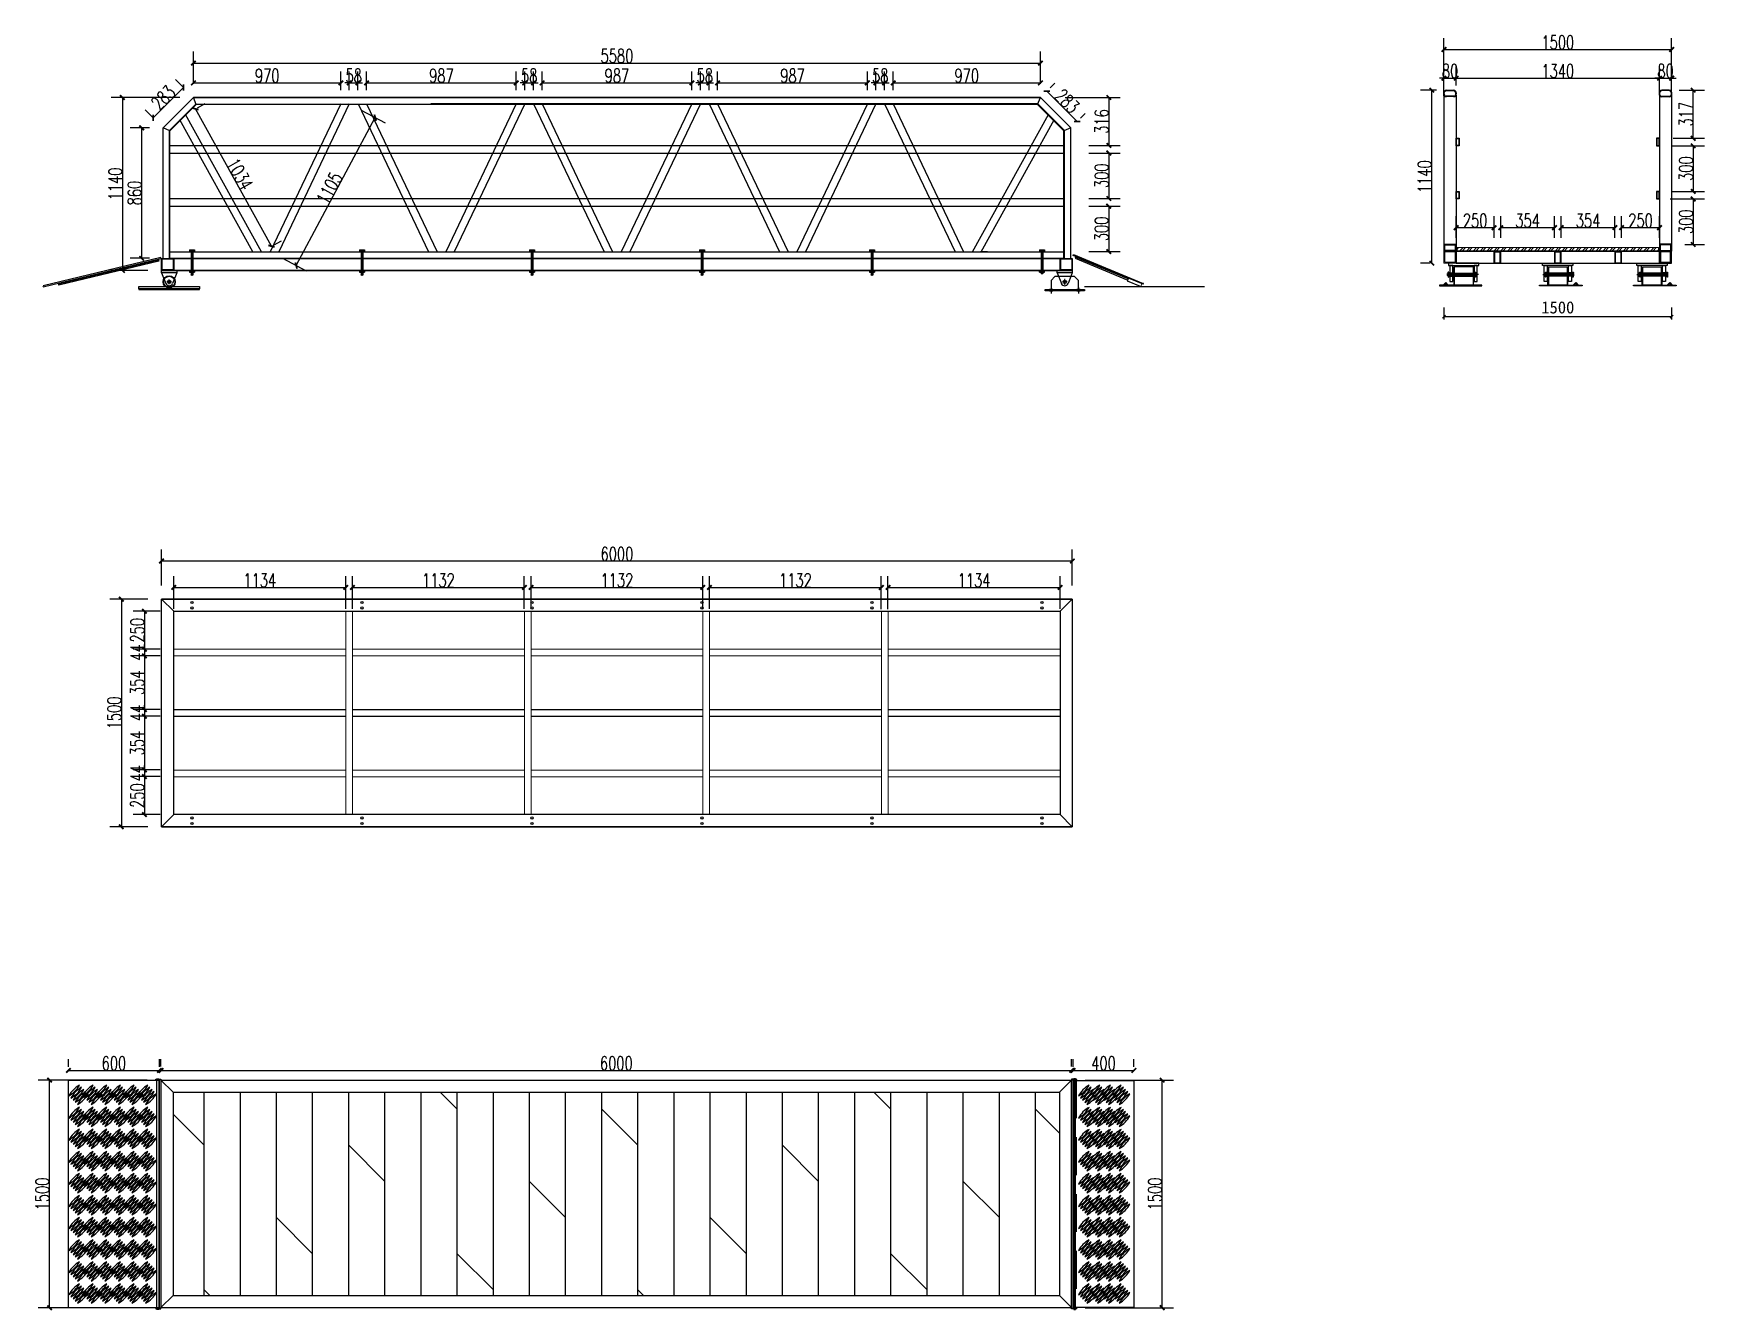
# Model space of a CAD drawing. Header units: millimetres. Extents: x -1612139 to -1305911, y 1295947 to 1536160.
# Drawn here: x -1576539 to -1565529, y 1295947 to 1304364 of the extents above; entities that cross this region are included whole.
import ezdxf

# ---------------------------------------------------------------- set-up
doc = ezdxf.new("R2010")
doc.units = ezdxf.units.MM
doc.header["$LTSCALE"] = 1000
for name, pattern in [('BLTA11-LD-L-4001_Plot Plan for Seawater Intake System_20140729$0$key plan$0${ Wide Dash }', [12, 4, -2, 4, -2]), ('CENTER2', [28.575, 19.05, -3.175, 3.175, -3.175]), ('DASHED2', [0.375, 0.25, -0.125])]:
    doc.linetypes.add(name, pattern=pattern)
doc.layers.get('0').update_dxf_attribs({"linetype": 'CONTINUOUS'})
doc.layers.get('DEFPOINTS').update_dxf_attribs({"linetype": 'CONTINUOUS'})
doc.layers.add('0 [HR] Dim', color=6, linetype='CONTINUOUS', lineweight=13)
doc.layers.add('W-STEEL_FRAME钢架', color=3, linetype='CONTINUOUS')
doc.layers.add('木地板', color=32, linetype='CONTINUOUS')
doc.styles.get("Standard").update_dxf_attribs({"font": 'simplex.shx', "width": 0.7, "bigfont": 'gbcbig.shx'})
doc.styles.add('宋体', font='')
doc.styles.get('宋体').set_extended_font_data('NSimSun')
doc.dimstyles.new('20', dxfattribs={"dimscale": 20, "dimtxt": 4, "dimasz": 1, "dimexe": 1, "dimexo": 3, "dimgap": 1, "dimtad": 1, "dimdec": 0, "dimzin": 0, "dimdsep": 46, "dimtxsty": '宋体', "dimblk": 'OBLIQUE', "dimcen": 0, "dimclrd": 256, "dimclre": 256, "dimclrt": 256, "dimadec": 0, "dimazin": 0, "dimtfac": 1, "dimtdec": 0, "dimtix": 1, "dimtmove": 2, "dimatfit": 3, "dimldrblk": 'OBLIQUE', "dimfxl": 3, "dimfxlon": 1, "dimtolj": 1, "dimtzin": 0, "dimarcsym": 0})
doc.dimstyles.new('W__30', dxfattribs={"dimtxt": 90, "dimasz": 30, "dimexe": 75, "dimexo": 90, "dimgap": 2, "dimtad": 1, "dimdec": 0, "dimzin": 0, "dimdsep": 46, "dimtxsty": 'Standard', "dimblk": 'ARCHTICK', "dimcen": 0.09, "dimclrd": 1, "dimclre": 1, "dimclrt": 2, "dimadec": 0, "dimazin": 0, "dimtfac": 1, "dimtdec": 0, "dimtix": 1, "dimtmove": 2, "dimatfit": 3, "dimldrblk": 'ARCHTICK', "dimfxl": 1, "dimtolj": 1, "dimtzin": 0, "dimarcsym": 0})

msp = doc.modelspace()

# ---------------------------------------------------------------- blocks, each defined once
blk = doc.blocks.new('_ARCHTICK')
at = {"color": 0, "linetype": 'ByBlock', "const_width": 0.4}
blk.add_lwpolyline([(-0.5, -0.5), (0.5, 0.5)], dxfattribs=at)
blk = doc.blocks.new('*D69')
at = {"layer": 'DEFPOINTS', "color": 0, "transparency": 16777216}
for p in [(-1576433, 1297466), (-1575699, 1297466), (-1575699, 1295966)]:
    blk.add_point(p, dxfattribs=at)
at = {"layer": 'W-STEEL_FRAME钢架', "color": 1, "lineweight": -2, "transparency": 16777216}
for p, q in [((-1575789, 1297466), (-1576508, 1297466)), ((-1576433, 1295966), (-1576433, 1297466)), ((-1575789, 1295966), (-1576508, 1295966))]:
    blk.add_line(p, q, dxfattribs=at)
at = {"layer": 'W-STEEL_FRAME钢架', "color": 1, "lineweight": -2, "transparency": 16777216, "xscale": 30, "yscale": 30, "zscale": 30}
for p, rotation in [((-1576433, 1297466), 90), ((-1576433, 1295966), 270)]:
    blk.add_blockref('_ARCHTICK', p, dxfattribs=dict(at, rotation=rotation))
at = {"layer": 'W-STEEL_FRAME钢架', "color": 2, "transparency": 16777216, "insert": (-1576480, 1296716), "char_height": 90, "attachment_point": 5, "rotation": 90}
blk.add_mtext('\\A1;1500', dxfattribs=at)
blk = doc.blocks.new('*U21')
at = {"color": 8, "linetype": 'Continuous'}
for p, q in [((-1, 2), (-3, 1)), ((0, 2), (0, -2)), ((-1, -2), (-3, -1))]:
    blk.add_line(p, q, dxfattribs=at)
at = {"color": 7, "linetype": 'Continuous'}
for p, q in [((24, 2), (0, 2)), ((0, 0), (26, 0)), ((24, 2), (24, 0)), ((26, -2), (26, 0)), ((0, -2), (26, -2))]:
    blk.add_line(p, q, dxfattribs=at)
for centre, radius, start, end in [((-4, 0), 3.7, 41.3178, 318.6822), ((-4, 0), 1.85, 41.3178, 318.6822), ((0, 4), 3.59, 221.3178, 270), ((0, -4), 3.59, 90, 138.6822), ((0, 4), 1.74, 221.3178, 270), ((0, -4), 1.74, 90, 138.6822)]:
    blk.add_arc(centre, radius, start, end, dxfattribs=at)
blk = doc.blocks.new('*D70')
at = {"layer": 'DEFPOINTS', "color": 0, "transparency": 16777216}
for p in [(-1576309, 1297463), (-1575709, 1297530), (-1575709, 1297463)]:
    blk.add_point(p, dxfattribs=at)
at = {"layer": 'W-STEEL_FRAME钢架', "color": 1, "lineweight": -2, "transparency": 16777216}
for p, q in [((-1576309, 1297553), (-1576309, 1297605)), ((-1575709, 1297553), (-1575709, 1297605)), ((-1576309, 1297530), (-1575709, 1297530))]:
    blk.add_line(p, q, dxfattribs=at)
at = {"layer": 'W-STEEL_FRAME钢架', "color": 1, "lineweight": -2, "transparency": 16777216, "xscale": 30, "yscale": 30, "zscale": 30, "rotation": 180}
blk.add_blockref('_ARCHTICK', (-1576309, 1297530), dxfattribs=at)
at = {"layer": 'W-STEEL_FRAME钢架', "color": 1, "lineweight": -2, "transparency": 16777216, "xscale": 30, "yscale": 30, "zscale": 30}
blk.add_blockref('_ARCHTICK', (-1575709, 1297530), dxfattribs=at)
at = {"layer": 'W-STEEL_FRAME钢架', "color": 2, "transparency": 16777216, "insert": (-1576009, 1297577), "char_height": 90, "attachment_point": 5}
blk.add_mtext('\\A1;600', dxfattribs=at)
blk = doc.blocks.new('*D37')
at = {"layer": 'DEFPOINTS', "color": 0, "transparency": 16777216}
for p in [(-1569699, 1297466), (-1569103, 1297466), (-1569699, 1295966)]:
    blk.add_point(p, dxfattribs=at)
at = {"layer": 'W-STEEL_FRAME钢架', "color": 1, "lineweight": -2, "transparency": 16777216}
for p, q in [((-1569609, 1297466), (-1569028, 1297466)), ((-1569103, 1295966), (-1569103, 1297466)), ((-1569609, 1295966), (-1569028, 1295966))]:
    blk.add_line(p, q, dxfattribs=at)
at = {"layer": 'W-STEEL_FRAME钢架', "color": 1, "lineweight": -2, "transparency": 16777216, "xscale": 30, "yscale": 30, "zscale": 30}
for p, rotation in [((-1569103, 1297466), 90), ((-1569103, 1295966), 270)]:
    blk.add_blockref('_ARCHTICK', p, dxfattribs=dict(at, rotation=rotation))
at = {"layer": 'W-STEEL_FRAME钢架', "color": 2, "transparency": 16777216, "insert": (-1569150, 1296716), "char_height": 90, "attachment_point": 5, "rotation": 90}
blk.add_mtext('\\A1;1500', dxfattribs=at)
blk = doc.blocks.new('*D71')
at = {"layer": 'DEFPOINTS', "color": 0, "transparency": 16777216}
for p in [(-1575699, 1297466), (-1569699, 1297530), (-1569699, 1297466)]:
    blk.add_point(p, dxfattribs=at)
at = {"layer": 'W-STEEL_FRAME钢架', "color": 1, "lineweight": -2, "transparency": 16777216}
for p, q in [((-1575699, 1297556), (-1575699, 1297605)), ((-1569699, 1297556), (-1569699, 1297605)), ((-1575699, 1297530), (-1569699, 1297530))]:
    blk.add_line(p, q, dxfattribs=at)
at = {"layer": 'W-STEEL_FRAME钢架', "color": 1, "lineweight": -2, "transparency": 16777216, "xscale": 30, "yscale": 30, "zscale": 30, "rotation": 180}
blk.add_blockref('_ARCHTICK', (-1575699, 1297530), dxfattribs=at)
at = {"layer": 'W-STEEL_FRAME钢架', "color": 1, "lineweight": -2, "transparency": 16777216, "xscale": 30, "yscale": 30, "zscale": 30}
blk.add_blockref('_ARCHTICK', (-1569699, 1297530), dxfattribs=at)
at = {"layer": 'W-STEEL_FRAME钢架', "color": 2, "transparency": 16777216, "insert": (-1572699, 1297577), "char_height": 90, "attachment_point": 5}
blk.add_mtext('\\A1;6000', dxfattribs=at)
blk = doc.blocks.new('*D72')
at = {"layer": 'DEFPOINTS', "color": 0, "transparency": 16777216}
for p in [(-1569689, 1297463), (-1569289, 1297530), (-1569289, 1297463)]:
    blk.add_point(p, dxfattribs=at)
at = {"layer": 'W-STEEL_FRAME钢架', "color": 1, "lineweight": -2, "transparency": 16777216}
for p, q in [((-1569689, 1297553), (-1569689, 1297605)), ((-1569289, 1297553), (-1569289, 1297605)), ((-1569689, 1297530), (-1569289, 1297530))]:
    blk.add_line(p, q, dxfattribs=at)
at = {"layer": 'W-STEEL_FRAME钢架', "color": 1, "lineweight": -2, "transparency": 16777216, "xscale": 30, "yscale": 30, "zscale": 30, "rotation": 180}
blk.add_blockref('_ARCHTICK', (-1569689, 1297530), dxfattribs=at)
at = {"layer": 'W-STEEL_FRAME钢架', "color": 1, "lineweight": -2, "transparency": 16777216, "xscale": 30, "yscale": 30, "zscale": 30}
blk.add_blockref('_ARCHTICK', (-1569289, 1297530), dxfattribs=at)
at = {"layer": 'W-STEEL_FRAME钢架', "color": 2, "transparency": 16777216, "insert": (-1569489, 1297577), "char_height": 90, "attachment_point": 5}
blk.add_mtext('\\A1;400', dxfattribs=at)
blk = doc.blocks.new('滚轮支架 -left')
for p, q in [((-50, 10), (-22, 81)), ((50, 10), (22, 81))]:
    blk.add_line(p, q)
at = {"color": 3, "linetype": 'CENTER2'}
for p, q in [((-15, 70), (15, 70)), ((0, 85), (0, 55))]:
    blk.add_line(p, q, dxfattribs=at)
blk.add_lwpolyline([(-50, 10), (50, 10), (50, -5), (-50, -5)], close=True)
blk.add_circle((0, 70), 11)
blk.add_arc((0, 70), 25, 26.1956, 153.8044)
blk = doc.blocks.new('滚轮')
for radius in [40, 37, 9, 8]:
    blk.add_circle((0, 0), radius)
blk = doc.blocks.new('*D73')
at = {"layer": 'DEFPOINTS', "color": 0, "transparency": 16777216}
for p in [(-1575826, 1303742), (-1575685, 1303742), (-1575685, 1302882)]:
    blk.add_point(p, dxfattribs=at)
at = {"layer": 'W-STEEL_FRAME钢架', "color": 1, "lineweight": -2, "transparency": 16777216}
for p, q in [((-1575775, 1303742), (-1575901, 1303742)), ((-1575826, 1302882), (-1575826, 1303742)), ((-1575775, 1302882), (-1575901, 1302882))]:
    blk.add_line(p, q, dxfattribs=at)
at = {"layer": 'W-STEEL_FRAME钢架', "color": 1, "lineweight": -2, "transparency": 16777216, "xscale": 30, "yscale": 30, "zscale": 30}
for p, rotation in [((-1575826, 1303742), 90), ((-1575826, 1302882), 270)]:
    blk.add_blockref('_ARCHTICK', p, dxfattribs=dict(at, rotation=rotation))
at = {"layer": 'W-STEEL_FRAME钢架', "color": 2, "transparency": 16777216, "insert": (-1575873, 1303312), "char_height": 90, "attachment_point": 5, "rotation": 90}
blk.add_mtext('\\A1;860', dxfattribs=at)
blk = doc.blocks.new('*D74')
at = {"layer": 'DEFPOINTS', "color": 0, "transparency": 16777216}
for p in [(-1575550, 1304008), (-1575485, 1303942), (-1575685, 1303742)]:
    blk.add_point(p, dxfattribs=at)
at = {"layer": 'W-STEEL_FRAME钢架', "color": 1, "lineweight": -2, "transparency": 16777216}
for p, q in [((-1575548, 1304005), (-1575604, 1304061)), ((-1575750, 1303808), (-1575550, 1304008)), ((-1575748, 1303805), (-1575804, 1303861))]:
    blk.add_line(p, q, dxfattribs=at)
at = {"layer": 'W-STEEL_FRAME钢架', "color": 1, "lineweight": -2, "transparency": 16777216, "xscale": 30, "yscale": 30, "zscale": 30}
for p, rotation in [((-1575550, 1304008), 45), ((-1575750, 1303808), 225)]:
    blk.add_blockref('_ARCHTICK', p, dxfattribs=dict(at, rotation=rotation))
at = {"layer": 'W-STEEL_FRAME钢架', "color": 2, "transparency": 16777216, "insert": (-1575684, 1303941), "char_height": 90, "attachment_point": 5, "rotation": 45}
blk.add_mtext('\\A1;283', dxfattribs=at)
blk = doc.blocks.new('*D75')
at = {"layer": 'DEFPOINTS', "color": 0, "transparency": 16777216}
for p in [(-1569905, 1303942), (-1569862, 1303984), (-1569705, 1303742)]:
    blk.add_point(p, dxfattribs=at)
at = {"layer": 'W-STEEL_FRAME钢架', "color": 1, "lineweight": -2, "transparency": 16777216}
for p, q in [((-1569662, 1303784), (-1569862, 1303984)), ((-1569841, 1304005), (-1569809, 1304037)), ((-1569641, 1303805), (-1569609, 1303837))]:
    blk.add_line(p, q, dxfattribs=at)
at = {"layer": 'W-STEEL_FRAME钢架', "color": 1, "lineweight": -2, "transparency": 16777216, "xscale": 30, "yscale": 30, "zscale": 30}
for p, rotation in [((-1569862, 1303984), 135), ((-1569662, 1303784), 315)]:
    blk.add_blockref('_ARCHTICK', p, dxfattribs=dict(at, rotation=rotation))
at = {"layer": 'W-STEEL_FRAME钢架', "color": 2, "transparency": 16777216, "insert": (-1569729, 1303918), "char_height": 90, "attachment_point": 5, "rotation": 315}
blk.add_mtext('\\A1;283', dxfattribs=at)
blk = doc.blocks.new('*D38')
at = {"layer": 'DEFPOINTS', "color": 0, "transparency": 16777216}
for p in [(-1569905, 1304169), (-1575485, 1303942), (-1569905, 1303942)]:
    blk.add_point(p, dxfattribs=at)
at = {"layer": 'W-STEEL_FRAME钢架', "color": 1, "lineweight": -2, "transparency": 16777216}
for p, q in [((-1575485, 1304032), (-1575485, 1304244)), ((-1575485, 1304169), (-1569905, 1304169)), ((-1569905, 1304032), (-1569905, 1304244))]:
    blk.add_line(p, q, dxfattribs=at)
at = {"layer": 'W-STEEL_FRAME钢架', "color": 1, "lineweight": -2, "transparency": 16777216, "xscale": 30, "yscale": 30, "zscale": 30, "rotation": 180}
blk.add_blockref('_ARCHTICK', (-1575485, 1304169), dxfattribs=at)
at = {"layer": 'W-STEEL_FRAME钢架', "color": 1, "lineweight": -2, "transparency": 16777216, "xscale": 30, "yscale": 30, "zscale": 30}
blk.add_blockref('_ARCHTICK', (-1569905, 1304169), dxfattribs=at)
at = {"layer": 'W-STEEL_FRAME钢架', "color": 2, "transparency": 16777216, "insert": (-1572695, 1304216), "char_height": 90, "attachment_point": 5}
blk.add_mtext('\\A1;5580', dxfattribs=at)
blk = doc.blocks.new('*D76')
at = {"layer": 'DEFPOINTS', "color": 0, "transparency": 16777216}
for p in [(-1575485, 1303942), (-1575953, 1302802), (-1575695, 1302802)]:
    blk.add_point(p, dxfattribs=at)
at = {"layer": 'W-STEEL_FRAME钢架', "color": 1, "lineweight": -2, "transparency": 16777216}
for p, q in [((-1575575, 1303942), (-1576028, 1303942)), ((-1575953, 1303942), (-1575953, 1302802)), ((-1575785, 1302802), (-1576028, 1302802))]:
    blk.add_line(p, q, dxfattribs=at)
at = {"layer": 'W-STEEL_FRAME钢架', "color": 1, "lineweight": -2, "transparency": 16777216, "xscale": 30, "yscale": 30, "zscale": 30}
for p, rotation in [((-1575953, 1303942), 90), ((-1575953, 1302802), 270)]:
    blk.add_blockref('_ARCHTICK', p, dxfattribs=dict(at, rotation=rotation))
at = {"layer": 'W-STEEL_FRAME钢架', "color": 2, "transparency": 16777216, "insert": (-1576000, 1303372), "char_height": 90, "attachment_point": 5, "rotation": 90}
blk.add_mtext('\\A1;1140', dxfattribs=at)
blk = doc.blocks.new('*D77')
at = {"layer": 'DEFPOINTS', "color": 0, "transparency": 16777216}
for p in [(-1575485, 1303942), (-1574514, 1304038), (-1574514, 1303901)]:
    blk.add_point(p, dxfattribs=at)
at = {"layer": 'W-STEEL_FRAME钢架', "color": 1, "lineweight": -2, "transparency": 16777216}
for p, q in [((-1575485, 1304032), (-1575485, 1304113)), ((-1574514, 1303991), (-1574514, 1304113)), ((-1575485, 1304038), (-1574514, 1304038))]:
    blk.add_line(p, q, dxfattribs=at)
at = {"layer": 'W-STEEL_FRAME钢架', "color": 1, "lineweight": -2, "transparency": 16777216, "xscale": 30, "yscale": 30, "zscale": 30, "rotation": 180}
blk.add_blockref('_ARCHTICK', (-1575485, 1304038), dxfattribs=at)
at = {"layer": 'W-STEEL_FRAME钢架', "color": 1, "lineweight": -2, "transparency": 16777216, "xscale": 30, "yscale": 30, "zscale": 30}
blk.add_blockref('_ARCHTICK', (-1574514, 1304038), dxfattribs=at)
at = {"layer": 'W-STEEL_FRAME钢架', "color": 2, "transparency": 16777216, "insert": (-1574999, 1304085), "char_height": 90, "attachment_point": 5}
blk.add_mtext('\\A1;970', dxfattribs=at)
blk = doc.blocks.new('*D39')
at = {"layer": 'DEFPOINTS', "color": 0, "transparency": 16777216}
for p in [(-1574401, 1304038), (-1574458, 1303901), (-1574401, 1303901)]:
    blk.add_point(p, dxfattribs=at)
at = {"layer": 'W-STEEL_FRAME钢架', "color": 1, "lineweight": -2, "transparency": 16777216}
for p, q in [((-1574458, 1303991), (-1574458, 1304113)), ((-1574401, 1303991), (-1574401, 1304113)), ((-1574458, 1304038), (-1574488, 1304038)), ((-1574458, 1304038), (-1574401, 1304038)), ((-1574401, 1304038), (-1574371, 1304038))]:
    blk.add_line(p, q, dxfattribs=at)
at = {"layer": 'W-STEEL_FRAME钢架', "color": 1, "lineweight": -2, "transparency": 16777216, "xscale": 30, "yscale": 30, "zscale": 30}
blk.add_blockref('_ARCHTICK', (-1574458, 1304038), dxfattribs=at)
at = {"layer": 'W-STEEL_FRAME钢架', "color": 1, "lineweight": -2, "transparency": 16777216, "xscale": 30, "yscale": 30, "zscale": 30, "rotation": 180}
blk.add_blockref('_ARCHTICK', (-1574401, 1304038), dxfattribs=at)
at = {"layer": 'W-STEEL_FRAME钢架', "color": 2, "transparency": 16777216, "insert": (-1574429, 1304085), "char_height": 90, "attachment_point": 5}
blk.add_mtext('\\A1;58', dxfattribs=at)
blk = doc.blocks.new('*D78')
at = {"layer": 'DEFPOINTS', "color": 0, "transparency": 16777216}
for p in [(-1573358, 1304038), (-1574344, 1303901), (-1573358, 1303901)]:
    blk.add_point(p, dxfattribs=at)
at = {"layer": 'W-STEEL_FRAME钢架', "color": 1, "lineweight": -2, "transparency": 16777216}
for p, q in [((-1574344, 1303991), (-1574344, 1304113)), ((-1573358, 1303991), (-1573358, 1304113)), ((-1574344, 1304038), (-1573358, 1304038))]:
    blk.add_line(p, q, dxfattribs=at)
at = {"layer": 'W-STEEL_FRAME钢架', "color": 1, "lineweight": -2, "transparency": 16777216, "xscale": 30, "yscale": 30, "zscale": 30, "rotation": 180}
blk.add_blockref('_ARCHTICK', (-1574344, 1304038), dxfattribs=at)
at = {"layer": 'W-STEEL_FRAME钢架', "color": 1, "lineweight": -2, "transparency": 16777216, "xscale": 30, "yscale": 30, "zscale": 30}
blk.add_blockref('_ARCHTICK', (-1573358, 1304038), dxfattribs=at)
at = {"layer": 'W-STEEL_FRAME钢架', "color": 2, "transparency": 16777216, "insert": (-1573851, 1304085), "char_height": 90, "attachment_point": 5}
blk.add_mtext('\\A1;987', dxfattribs=at)
blk = doc.blocks.new('*D40')
at = {"layer": 'DEFPOINTS', "color": 0, "transparency": 16777216}
for p in [(-1573244, 1304038), (-1573302, 1303901), (-1573244, 1303901)]:
    blk.add_point(p, dxfattribs=at)
at = {"layer": 'W-STEEL_FRAME钢架', "color": 1, "lineweight": -2, "transparency": 16777216}
for p, q in [((-1573302, 1303991), (-1573302, 1304113)), ((-1573244, 1303991), (-1573244, 1304113)), ((-1573302, 1304038), (-1573332, 1304038)), ((-1573302, 1304038), (-1573244, 1304038)), ((-1573244, 1304038), (-1573214, 1304038))]:
    blk.add_line(p, q, dxfattribs=at)
at = {"layer": 'W-STEEL_FRAME钢架', "color": 1, "lineweight": -2, "transparency": 16777216, "xscale": 30, "yscale": 30, "zscale": 30}
blk.add_blockref('_ARCHTICK', (-1573302, 1304038), dxfattribs=at)
at = {"layer": 'W-STEEL_FRAME钢架', "color": 1, "lineweight": -2, "transparency": 16777216, "xscale": 30, "yscale": 30, "zscale": 30, "rotation": 180}
blk.add_blockref('_ARCHTICK', (-1573244, 1304038), dxfattribs=at)
at = {"layer": 'W-STEEL_FRAME钢架', "color": 2, "transparency": 16777216, "insert": (-1573273, 1304085), "char_height": 90, "attachment_point": 5}
blk.add_mtext('\\A1;58', dxfattribs=at)
blk = doc.blocks.new('*D79')
at = {"layer": 'DEFPOINTS', "color": 0, "transparency": 16777216}
for p in [(-1572201, 1304038), (-1573188, 1303901), (-1572201, 1303901)]:
    blk.add_point(p, dxfattribs=at)
at = {"layer": 'W-STEEL_FRAME钢架', "color": 1, "lineweight": -2, "transparency": 16777216}
for p, q in [((-1573188, 1303991), (-1573188, 1304113)), ((-1572201, 1303991), (-1572201, 1304113)), ((-1573188, 1304038), (-1572201, 1304038))]:
    blk.add_line(p, q, dxfattribs=at)
at = {"layer": 'W-STEEL_FRAME钢架', "color": 1, "lineweight": -2, "transparency": 16777216, "xscale": 30, "yscale": 30, "zscale": 30, "rotation": 180}
blk.add_blockref('_ARCHTICK', (-1573188, 1304038), dxfattribs=at)
at = {"layer": 'W-STEEL_FRAME钢架', "color": 1, "lineweight": -2, "transparency": 16777216, "xscale": 30, "yscale": 30, "zscale": 30}
blk.add_blockref('_ARCHTICK', (-1572201, 1304038), dxfattribs=at)
at = {"layer": 'W-STEEL_FRAME钢架', "color": 2, "transparency": 16777216, "insert": (-1572695, 1304085), "char_height": 90, "attachment_point": 5}
blk.add_mtext('\\A1;987', dxfattribs=at)
blk = doc.blocks.new('*D41')
at = {"layer": 'DEFPOINTS', "color": 0, "transparency": 16777216}
for p in [(-1572088, 1304038), (-1572145, 1303901), (-1572088, 1303901)]:
    blk.add_point(p, dxfattribs=at)
at = {"layer": 'W-STEEL_FRAME钢架', "color": 1, "lineweight": -2, "transparency": 16777216}
for p, q in [((-1572145, 1303991), (-1572145, 1304113)), ((-1572088, 1303991), (-1572088, 1304113)), ((-1572145, 1304038), (-1572175, 1304038)), ((-1572145, 1304038), (-1572088, 1304038)), ((-1572088, 1304038), (-1572058, 1304038))]:
    blk.add_line(p, q, dxfattribs=at)
at = {"layer": 'W-STEEL_FRAME钢架', "color": 1, "lineweight": -2, "transparency": 16777216, "xscale": 30, "yscale": 30, "zscale": 30}
blk.add_blockref('_ARCHTICK', (-1572145, 1304038), dxfattribs=at)
at = {"layer": 'W-STEEL_FRAME钢架', "color": 1, "lineweight": -2, "transparency": 16777216, "xscale": 30, "yscale": 30, "zscale": 30, "rotation": 180}
blk.add_blockref('_ARCHTICK', (-1572088, 1304038), dxfattribs=at)
at = {"layer": 'W-STEEL_FRAME钢架', "color": 2, "transparency": 16777216, "insert": (-1572116, 1304085), "char_height": 90, "attachment_point": 5}
blk.add_mtext('\\A1;58', dxfattribs=at)
blk = doc.blocks.new('*D80')
at = {"layer": 'DEFPOINTS', "color": 0, "transparency": 16777216}
for p in [(-1571045, 1304038), (-1572032, 1303901), (-1571045, 1303901)]:
    blk.add_point(p, dxfattribs=at)
at = {"layer": 'W-STEEL_FRAME钢架', "color": 1, "lineweight": -2, "transparency": 16777216}
for p, q in [((-1572032, 1303991), (-1572032, 1304113)), ((-1571045, 1303991), (-1571045, 1304113)), ((-1572032, 1304038), (-1571045, 1304038))]:
    blk.add_line(p, q, dxfattribs=at)
at = {"layer": 'W-STEEL_FRAME钢架', "color": 1, "lineweight": -2, "transparency": 16777216, "xscale": 30, "yscale": 30, "zscale": 30, "rotation": 180}
blk.add_blockref('_ARCHTICK', (-1572032, 1304038), dxfattribs=at)
at = {"layer": 'W-STEEL_FRAME钢架', "color": 1, "lineweight": -2, "transparency": 16777216, "xscale": 30, "yscale": 30, "zscale": 30}
blk.add_blockref('_ARCHTICK', (-1571045, 1304038), dxfattribs=at)
at = {"layer": 'W-STEEL_FRAME钢架', "color": 2, "transparency": 16777216, "insert": (-1571538, 1304085), "char_height": 90, "attachment_point": 5}
blk.add_mtext('\\A1;987', dxfattribs=at)
blk = doc.blocks.new('*D42')
at = {"layer": 'DEFPOINTS', "color": 0, "transparency": 16777216}
for p in [(-1570931, 1304038), (-1570989, 1303901), (-1570931, 1303901)]:
    blk.add_point(p, dxfattribs=at)
at = {"layer": 'W-STEEL_FRAME钢架', "color": 1, "lineweight": -2, "transparency": 16777216}
for p, q in [((-1570989, 1303991), (-1570989, 1304113)), ((-1570931, 1303991), (-1570931, 1304113)), ((-1570989, 1304038), (-1571019, 1304038)), ((-1570989, 1304038), (-1570931, 1304038)), ((-1570931, 1304038), (-1570901, 1304038))]:
    blk.add_line(p, q, dxfattribs=at)
at = {"layer": 'W-STEEL_FRAME钢架', "color": 1, "lineweight": -2, "transparency": 16777216, "xscale": 30, "yscale": 30, "zscale": 30}
blk.add_blockref('_ARCHTICK', (-1570989, 1304038), dxfattribs=at)
at = {"layer": 'W-STEEL_FRAME钢架', "color": 1, "lineweight": -2, "transparency": 16777216, "xscale": 30, "yscale": 30, "zscale": 30, "rotation": 180}
blk.add_blockref('_ARCHTICK', (-1570931, 1304038), dxfattribs=at)
at = {"layer": 'W-STEEL_FRAME钢架', "color": 2, "transparency": 16777216, "insert": (-1570960, 1304085), "char_height": 90, "attachment_point": 5}
blk.add_mtext('\\A1;58', dxfattribs=at)
blk = doc.blocks.new('*D81')
at = {"layer": 'DEFPOINTS', "color": 0, "transparency": 16777216}
for p in [(-1569905, 1304038), (-1569905, 1303942), (-1570875, 1303901)]:
    blk.add_point(p, dxfattribs=at)
at = {"layer": 'W-STEEL_FRAME钢架', "color": 1, "lineweight": -2, "transparency": 16777216}
for p, q in [((-1570875, 1303991), (-1570875, 1304113)), ((-1569905, 1304032), (-1569905, 1304113)), ((-1570875, 1304038), (-1569905, 1304038))]:
    blk.add_line(p, q, dxfattribs=at)
at = {"layer": 'W-STEEL_FRAME钢架', "color": 1, "lineweight": -2, "transparency": 16777216, "xscale": 30, "yscale": 30, "zscale": 30, "rotation": 180}
blk.add_blockref('_ARCHTICK', (-1570875, 1304038), dxfattribs=at)
at = {"layer": 'W-STEEL_FRAME钢架', "color": 1, "lineweight": -2, "transparency": 16777216, "xscale": 30, "yscale": 30, "zscale": 30}
blk.add_blockref('_ARCHTICK', (-1569905, 1304038), dxfattribs=at)
at = {"layer": 'W-STEEL_FRAME钢架', "color": 2, "transparency": 16777216, "insert": (-1570390, 1304085), "char_height": 90, "attachment_point": 5}
blk.add_mtext('\\A1;970', dxfattribs=at)
blk = doc.blocks.new('*D43')
at = {"layer": 'DEFPOINTS', "color": 0, "transparency": 16777216}
for p in [(-1569831, 1303942), (-1569675, 1303626), (-1569454, 1303626)]:
    blk.add_point(p, dxfattribs=at)
at = {"layer": 'W-STEEL_FRAME钢架', "color": 1, "lineweight": -2, "transparency": 16777216}
for p, q in [((-1569741, 1303942), (-1569379, 1303942)), ((-1569454, 1303942), (-1569454, 1303626)), ((-1569585, 1303626), (-1569379, 1303626))]:
    blk.add_line(p, q, dxfattribs=at)
at = {"layer": 'W-STEEL_FRAME钢架', "color": 1, "lineweight": -2, "transparency": 16777216, "xscale": 30, "yscale": 30, "zscale": 30}
for p, rotation in [((-1569454, 1303942), 90), ((-1569454, 1303626), 270)]:
    blk.add_blockref('_ARCHTICK', p, dxfattribs=dict(at, rotation=rotation))
at = {"layer": 'W-STEEL_FRAME钢架', "color": 2, "transparency": 16777216, "insert": (-1569501, 1303784), "char_height": 90, "attachment_point": 5, "rotation": 90}
blk.add_mtext('\\A1;316', dxfattribs=at)
blk = doc.blocks.new('*D44')
at = {"layer": 'DEFPOINTS', "color": 0, "transparency": 16777216}
for p in [(-1569675, 1303576), (-1569676, 1303276), (-1569454, 1303276)]:
    blk.add_point(p, dxfattribs=at)
at = {"layer": 'W-STEEL_FRAME钢架', "color": 1, "lineweight": -2, "transparency": 16777216}
for p, q in [((-1569585, 1303576), (-1569379, 1303576)), ((-1569454, 1303576), (-1569454, 1303276)), ((-1569586, 1303276), (-1569379, 1303276))]:
    blk.add_line(p, q, dxfattribs=at)
at = {"layer": 'W-STEEL_FRAME钢架', "color": 1, "lineweight": -2, "transparency": 16777216, "xscale": 30, "yscale": 30, "zscale": 30}
for p, rotation in [((-1569454, 1303576), 90), ((-1569454, 1303276), 270)]:
    blk.add_blockref('_ARCHTICK', p, dxfattribs=dict(at, rotation=rotation))
at = {"layer": 'W-STEEL_FRAME钢架', "color": 2, "transparency": 16777216, "insert": (-1569501, 1303426), "char_height": 90, "attachment_point": 5, "rotation": 90}
blk.add_mtext('\\A1;300', dxfattribs=at)
blk = doc.blocks.new('*D45')
at = {"layer": 'DEFPOINTS', "color": 0, "transparency": 16777216}
for p in [(-1569676, 1303226), (-1569676, 1302926), (-1569455, 1302926)]:
    blk.add_point(p, dxfattribs=at)
at = {"layer": 'W-STEEL_FRAME钢架', "color": 1, "lineweight": -2, "transparency": 16777216}
for p, q in [((-1569586, 1303226), (-1569380, 1303226)), ((-1569455, 1303226), (-1569455, 1302926)), ((-1569586, 1302926), (-1569380, 1302926))]:
    blk.add_line(p, q, dxfattribs=at)
at = {"layer": 'W-STEEL_FRAME钢架', "color": 1, "lineweight": -2, "transparency": 16777216, "xscale": 30, "yscale": 30, "zscale": 30}
for p, rotation in [((-1569455, 1303226), 90), ((-1569455, 1302926), 270)]:
    blk.add_blockref('_ARCHTICK', p, dxfattribs=dict(at, rotation=rotation))
at = {"layer": 'W-STEEL_FRAME钢架', "color": 2, "transparency": 16777216, "insert": (-1569502, 1303076), "char_height": 90, "attachment_point": 5, "rotation": 90}
blk.add_mtext('\\A1;300', dxfattribs=at)
blk = doc.blocks.new('*D82')
at = {"layer": 'DEFPOINTS', "color": 0, "transparency": 16777216}
for p in [(-1575538, 1303830), (-1575472, 1303867), (-1575036, 1302926)]:
    blk.add_point(p, dxfattribs=at)
at = {"layer": 'W-STEEL_FRAME钢架', "color": 1, "lineweight": -2, "transparency": 16777216}
for p, q in [((-1574971, 1302962), (-1575472, 1303867)), ((-1575459, 1303874), (-1575407, 1303903)), ((-1574958, 1302969), (-1574905, 1302998))]:
    blk.add_line(p, q, dxfattribs=at)
at = {"layer": 'W-STEEL_FRAME钢架', "color": 1, "lineweight": -2, "transparency": 16777216, "xscale": 30, "yscale": 30, "zscale": 30}
for p, rotation in [((-1575472, 1303867), 119.0063478022398), ((-1574971, 1302962), 299.0063478022398)]:
    blk.add_blockref('_ARCHTICK', p, dxfattribs=dict(at, rotation=rotation))
at = {"layer": 'W-STEEL_FRAME钢架', "color": 2, "transparency": 16777216, "insert": (-1575180, 1303437), "char_height": 90, "attachment_point": 5, "rotation": 299.0063}
blk.add_mtext('\\A1;1034', dxfattribs=at)
blk = doc.blocks.new('*D83')
at = {"layer": 'DEFPOINTS', "color": 0, "transparency": 16777216}
for p in [(-1574458, 1303901), (-1574287, 1303809), (-1574979, 1302926)]:
    blk.add_point(p, dxfattribs=at)
at = {"layer": 'W-STEEL_FRAME钢架', "color": 1, "lineweight": -2, "transparency": 16777216}
for p, q in [((-1574379, 1303858), (-1574221, 1303774)), ((-1574808, 1302834), (-1574287, 1303809)), ((-1574899, 1302883), (-1574742, 1302799))]:
    blk.add_line(p, q, dxfattribs=at)
at = {"layer": 'W-STEEL_FRAME钢架', "color": 1, "lineweight": -2, "transparency": 16777216, "xscale": 30, "yscale": 30, "zscale": 30}
for p, rotation in [((-1574287, 1303809), 61.89816093350697), ((-1574808, 1302834), 241.898160933507)]:
    blk.add_blockref('_ARCHTICK', p, dxfattribs=dict(at, rotation=rotation))
at = {"layer": 'W-STEEL_FRAME钢架', "color": 2, "transparency": 16777216, "insert": (-1574589, 1303344), "char_height": 90, "attachment_point": 5, "rotation": 61.8982}
blk.add_mtext('\\A1;1105', dxfattribs=at)
blk = doc.blocks.new('Hole -side1')
at = {"color": 3, "linetype": 'CENTER2'}
blk.add_line((-13, 0), (26, 0), dxfattribs=at)
at = {"linetype": 'DASHED2'}
blk.add_lwpolyline([(0, -11), (10, -11), (10, 11), (0, 11)], close=True, dxfattribs=at)
blk = doc.blocks.new('*D46')
at = {"layer": 'DEFPOINTS', "color": 0, "transparency": 16777216}
for p in [(-1574481, 1300713), (-1575615, 1300481), (-1574481, 1300481)]:
    blk.add_point(p, dxfattribs=at)
at = {"layer": 'W-STEEL_FRAME钢架', "color": 1, "lineweight": -2, "transparency": 16777216}
for p, q in [((-1575615, 1300571), (-1575615, 1300788)), ((-1574481, 1300571), (-1574481, 1300788)), ((-1575615, 1300713), (-1574481, 1300713))]:
    blk.add_line(p, q, dxfattribs=at)
at = {"layer": 'W-STEEL_FRAME钢架', "color": 1, "lineweight": -2, "transparency": 16777216, "xscale": 30, "yscale": 30, "zscale": 30, "rotation": 180}
blk.add_blockref('_ARCHTICK', (-1575615, 1300713), dxfattribs=at)
at = {"layer": 'W-STEEL_FRAME钢架', "color": 1, "lineweight": -2, "transparency": 16777216, "xscale": 30, "yscale": 30, "zscale": 30}
blk.add_blockref('_ARCHTICK', (-1574481, 1300713), dxfattribs=at)
at = {"layer": 'W-STEEL_FRAME钢架', "color": 2, "transparency": 16777216, "insert": (-1575048, 1300760), "char_height": 90, "attachment_point": 5}
blk.add_mtext('\\A1;1134', dxfattribs=at)
blk = doc.blocks.new('*D47')
at = {"layer": 'DEFPOINTS', "color": 0, "transparency": 16777216}
for p in [(-1573305, 1300713), (-1574437, 1300481), (-1573305, 1300481)]:
    blk.add_point(p, dxfattribs=at)
at = {"layer": 'W-STEEL_FRAME钢架', "color": 1, "lineweight": -2, "transparency": 16777216}
for p, q in [((-1574437, 1300571), (-1574437, 1300788)), ((-1573305, 1300571), (-1573305, 1300788)), ((-1574437, 1300713), (-1573305, 1300713))]:
    blk.add_line(p, q, dxfattribs=at)
at = {"layer": 'W-STEEL_FRAME钢架', "color": 1, "lineweight": -2, "transparency": 16777216, "xscale": 30, "yscale": 30, "zscale": 30, "rotation": 180}
blk.add_blockref('_ARCHTICK', (-1574437, 1300713), dxfattribs=at)
at = {"layer": 'W-STEEL_FRAME钢架', "color": 1, "lineweight": -2, "transparency": 16777216, "xscale": 30, "yscale": 30, "zscale": 30}
blk.add_blockref('_ARCHTICK', (-1573305, 1300713), dxfattribs=at)
at = {"layer": 'W-STEEL_FRAME钢架', "color": 2, "transparency": 16777216, "insert": (-1573871, 1300760), "char_height": 90, "attachment_point": 5}
blk.add_mtext('\\A1;1132', dxfattribs=at)
blk = doc.blocks.new('*D48')
at = {"layer": 'DEFPOINTS', "color": 0, "transparency": 16777216}
for p in [(-1572129, 1300713), (-1573261, 1300481), (-1572129, 1300481)]:
    blk.add_point(p, dxfattribs=at)
at = {"layer": 'W-STEEL_FRAME钢架', "color": 1, "lineweight": -2, "transparency": 16777216}
for p, q in [((-1573261, 1300571), (-1573261, 1300788)), ((-1572129, 1300571), (-1572129, 1300788)), ((-1573261, 1300713), (-1572129, 1300713))]:
    blk.add_line(p, q, dxfattribs=at)
at = {"layer": 'W-STEEL_FRAME钢架', "color": 1, "lineweight": -2, "transparency": 16777216, "xscale": 30, "yscale": 30, "zscale": 30, "rotation": 180}
blk.add_blockref('_ARCHTICK', (-1573261, 1300713), dxfattribs=at)
at = {"layer": 'W-STEEL_FRAME钢架', "color": 1, "lineweight": -2, "transparency": 16777216, "xscale": 30, "yscale": 30, "zscale": 30}
blk.add_blockref('_ARCHTICK', (-1572129, 1300713), dxfattribs=at)
at = {"layer": 'W-STEEL_FRAME钢架', "color": 2, "transparency": 16777216, "insert": (-1572695, 1300760), "char_height": 90, "attachment_point": 5}
blk.add_mtext('\\A1;1132', dxfattribs=at)
blk = doc.blocks.new('*D49')
at = {"layer": 'DEFPOINTS', "color": 0, "transparency": 16777216}
for p in [(-1570953, 1300713), (-1572085, 1300481), (-1570953, 1300480)]:
    blk.add_point(p, dxfattribs=at)
at = {"layer": 'W-STEEL_FRAME钢架', "color": 1, "lineweight": -2, "transparency": 16777216}
for p, q in [((-1572085, 1300571), (-1572085, 1300788)), ((-1570953, 1300570), (-1570953, 1300788)), ((-1572085, 1300713), (-1570953, 1300713))]:
    blk.add_line(p, q, dxfattribs=at)
at = {"layer": 'W-STEEL_FRAME钢架', "color": 1, "lineweight": -2, "transparency": 16777216, "xscale": 30, "yscale": 30, "zscale": 30, "rotation": 180}
blk.add_blockref('_ARCHTICK', (-1572085, 1300713), dxfattribs=at)
at = {"layer": 'W-STEEL_FRAME钢架', "color": 1, "lineweight": -2, "transparency": 16777216, "xscale": 30, "yscale": 30, "zscale": 30}
blk.add_blockref('_ARCHTICK', (-1570953, 1300713), dxfattribs=at)
at = {"layer": 'W-STEEL_FRAME钢架', "color": 2, "transparency": 16777216, "insert": (-1571519, 1300760), "char_height": 90, "attachment_point": 5}
blk.add_mtext('\\A1;1132', dxfattribs=at)
blk = doc.blocks.new('*D50')
at = {"layer": 'DEFPOINTS', "color": 0, "transparency": 16777216}
for p in [(-1569775, 1300713), (-1570909, 1300480), (-1569775, 1300481)]:
    blk.add_point(p, dxfattribs=at)
at = {"layer": 'W-STEEL_FRAME钢架', "color": 1, "lineweight": -2, "transparency": 16777216}
for p, q in [((-1570909, 1300570), (-1570909, 1300788)), ((-1569775, 1300571), (-1569775, 1300788)), ((-1570909, 1300713), (-1569775, 1300713))]:
    blk.add_line(p, q, dxfattribs=at)
at = {"layer": 'W-STEEL_FRAME钢架', "color": 1, "lineweight": -2, "transparency": 16777216, "xscale": 30, "yscale": 30, "zscale": 30, "rotation": 180}
blk.add_blockref('_ARCHTICK', (-1570909, 1300713), dxfattribs=at)
at = {"layer": 'W-STEEL_FRAME钢架', "color": 1, "lineweight": -2, "transparency": 16777216, "xscale": 30, "yscale": 30, "zscale": 30}
blk.add_blockref('_ARCHTICK', (-1569775, 1300713), dxfattribs=at)
at = {"layer": 'W-STEEL_FRAME钢架', "color": 2, "transparency": 16777216, "insert": (-1570342, 1300760), "char_height": 90, "attachment_point": 5}
blk.add_mtext('\\A1;1134', dxfattribs=at)
blk = doc.blocks.new('*D84')
at = {"layer": 'DEFPOINTS', "color": 0, "transparency": 16777216}
for p in [(-1575695, 1300887), (-1575695, 1300636), (-1569695, 1300636)]:
    blk.add_point(p, dxfattribs=at)
at = {"layer": 'W-STEEL_FRAME钢架', "color": 1, "lineweight": -2, "transparency": 16777216}
for p, q in [((-1575695, 1300726), (-1575695, 1300962)), ((-1569695, 1300887), (-1575695, 1300887)), ((-1569695, 1300726), (-1569695, 1300962))]:
    blk.add_line(p, q, dxfattribs=at)
at = {"layer": 'W-STEEL_FRAME钢架', "color": 1, "lineweight": -2, "transparency": 16777216, "xscale": 30, "yscale": 30, "zscale": 30, "rotation": 180}
blk.add_blockref('_ARCHTICK', (-1575695, 1300887), dxfattribs=at)
at = {"layer": 'W-STEEL_FRAME钢架', "color": 1, "lineweight": -2, "transparency": 16777216, "xscale": 30, "yscale": 30, "zscale": 30}
blk.add_blockref('_ARCHTICK', (-1569695, 1300887), dxfattribs=at)
at = {"layer": 'W-STEEL_FRAME钢架', "color": 2, "transparency": 16777216, "insert": (-1572695, 1300934), "char_height": 90, "attachment_point": 5}
blk.add_mtext('\\A1;6000', dxfattribs=at)
blk = doc.blocks.new('_Oblique')
at = {"color": 0, "linetype": 'ByBlock', "lineweight": -2}
blk.add_line((-0.5, -0.5), (0.5, 0.5), dxfattribs=at)
blk = doc.blocks.new('*D85')
at = {"lineweight": -2, "transparency": 16777216}
for p, q in [((-1567246, 1302558), (-1567246, 1302478)), ((-1565746, 1302558), (-1565746, 1302478)), ((-1567246, 1302498), (-1565746, 1302498))]:
    blk.add_line(p, q, dxfattribs=at)
at = {"layer": 'DEFPOINTS', "color": 0, "transparency": 16777216}
for p in [(-1567246, 1302850), (-1565746, 1302850), (-1565746, 1302498)]:
    blk.add_point(p, dxfattribs=at)
at = {"lineweight": -2, "transparency": 16777216, "xscale": 20, "yscale": 20, "zscale": 20, "rotation": 180}
blk.add_blockref('_Oblique', (-1567246, 1302498), dxfattribs=at)
at = {"lineweight": -2, "transparency": 16777216, "xscale": 20, "yscale": 20, "zscale": 20}
blk.add_blockref('_Oblique', (-1565746, 1302498), dxfattribs=at)
at = {"transparency": 16777216, "insert": (-1566496, 1302558), "char_height": 80, "attachment_point": 5, "style": '宋体'}
blk.add_mtext('\\A1;1500', dxfattribs=at)
blk = doc.blocks.new('*D51')
at = {"color": 1, "lineweight": -2, "transparency": 16777216}
for p, q in [((-1575705, 1300556), (-1575883, 1300556)), ((-1575808, 1300556), (-1575808, 1300306)), ((-1575705, 1300306), (-1575883, 1300306))]:
    blk.add_line(p, q, dxfattribs=at)
at = {"layer": 'DEFPOINTS', "color": 0, "transparency": 16777216}
for p in [(-1575615, 1300556), (-1575808, 1300306), (-1575615, 1300306)]:
    blk.add_point(p, dxfattribs=at)
at = {"color": 1, "lineweight": -2, "transparency": 16777216, "xscale": 30, "yscale": 30, "zscale": 30}
for p, rotation in [((-1575808, 1300556), 90), ((-1575808, 1300306), 270)]:
    blk.add_blockref('_ARCHTICK', p, dxfattribs=dict(at, rotation=rotation))
at = {"color": 2, "transparency": 16777216, "insert": (-1575855, 1300431), "char_height": 90, "attachment_point": 5, "rotation": 90}
blk.add_mtext('\\A1;250', dxfattribs=at)
blk = doc.blocks.new('*D52')
at = {"color": 1, "lineweight": -2, "transparency": 16777216}
for p, q in [((-1575705, 1300306), (-1575883, 1300306)), ((-1575808, 1300306), (-1575808, 1300336)), ((-1575808, 1300306), (-1575808, 1300262)), ((-1575705, 1300262), (-1575883, 1300262)), ((-1575808, 1300262), (-1575808, 1300232))]:
    blk.add_line(p, q, dxfattribs=at)
at = {"layer": 'DEFPOINTS', "color": 0, "transparency": 16777216}
for p in [(-1575615, 1300306), (-1575808, 1300262), (-1575615, 1300262)]:
    blk.add_point(p, dxfattribs=at)
at = {"color": 1, "lineweight": -2, "transparency": 16777216, "xscale": 30, "yscale": 30, "zscale": 30}
for p, rotation in [((-1575808, 1300306), 270), ((-1575808, 1300262), 90)]:
    blk.add_blockref('_ARCHTICK', p, dxfattribs=dict(at, rotation=rotation))
at = {"color": 2, "transparency": 16777216, "insert": (-1575855, 1300284), "char_height": 90, "attachment_point": 5, "rotation": 90}
blk.add_mtext('\\A1;44', dxfattribs=at)
blk = doc.blocks.new('*D53')
at = {"color": 1, "lineweight": -2, "transparency": 16777216}
for p, q in [((-1575705, 1300262), (-1575883, 1300262)), ((-1575808, 1300262), (-1575808, 1299908)), ((-1575705, 1299908), (-1575883, 1299908))]:
    blk.add_line(p, q, dxfattribs=at)
at = {"layer": 'DEFPOINTS', "color": 0, "transparency": 16777216}
for p in [(-1575615, 1300262), (-1575808, 1299908), (-1575615, 1299908)]:
    blk.add_point(p, dxfattribs=at)
at = {"color": 1, "lineweight": -2, "transparency": 16777216, "xscale": 30, "yscale": 30, "zscale": 30}
for p, rotation in [((-1575808, 1300262), 90), ((-1575808, 1299908), 270)]:
    blk.add_blockref('_ARCHTICK', p, dxfattribs=dict(at, rotation=rotation))
at = {"color": 2, "transparency": 16777216, "insert": (-1575855, 1300085), "char_height": 90, "attachment_point": 5, "rotation": 90}
blk.add_mtext('\\A1;354', dxfattribs=at)
blk = doc.blocks.new('*D54')
at = {"color": 1, "lineweight": -2, "transparency": 16777216}
for p, q in [((-1575705, 1299908), (-1575883, 1299908)), ((-1575808, 1299908), (-1575808, 1299938)), ((-1575808, 1299908), (-1575808, 1299864)), ((-1575705, 1299864), (-1575883, 1299864)), ((-1575808, 1299864), (-1575808, 1299834))]:
    blk.add_line(p, q, dxfattribs=at)
at = {"layer": 'DEFPOINTS', "color": 0, "transparency": 16777216}
for p in [(-1575615, 1299908), (-1575808, 1299864), (-1575615, 1299864)]:
    blk.add_point(p, dxfattribs=at)
at = {"color": 1, "lineweight": -2, "transparency": 16777216, "xscale": 30, "yscale": 30, "zscale": 30}
for p, rotation in [((-1575808, 1299908), 270), ((-1575808, 1299864), 90)]:
    blk.add_blockref('_ARCHTICK', p, dxfattribs=dict(at, rotation=rotation))
at = {"color": 2, "transparency": 16777216, "insert": (-1575855, 1299886), "char_height": 90, "attachment_point": 5, "rotation": 90}
blk.add_mtext('\\A1;44', dxfattribs=at)
blk = doc.blocks.new('*D55')
at = {"color": 1, "lineweight": -2, "transparency": 16777216}
for p, q in [((-1575705, 1299864), (-1575883, 1299864)), ((-1575808, 1299864), (-1575808, 1299510)), ((-1575705, 1299510), (-1575883, 1299510))]:
    blk.add_line(p, q, dxfattribs=at)
at = {"layer": 'DEFPOINTS', "color": 0, "transparency": 16777216}
for p in [(-1575615, 1299864), (-1575808, 1299510), (-1575615, 1299510)]:
    blk.add_point(p, dxfattribs=at)
at = {"color": 1, "lineweight": -2, "transparency": 16777216, "xscale": 30, "yscale": 30, "zscale": 30}
for p, rotation in [((-1575808, 1299864), 90), ((-1575808, 1299510), 270)]:
    blk.add_blockref('_ARCHTICK', p, dxfattribs=dict(at, rotation=rotation))
at = {"color": 2, "transparency": 16777216, "insert": (-1575855, 1299687), "char_height": 90, "attachment_point": 5, "rotation": 90}
blk.add_mtext('\\A1;354', dxfattribs=at)
blk = doc.blocks.new('*D56')
at = {"color": 1, "lineweight": -2, "transparency": 16777216}
for p, q in [((-1575808, 1299510), (-1575808, 1299540)), ((-1575705, 1299510), (-1575883, 1299510)), ((-1575705, 1299466), (-1575883, 1299466)), ((-1575808, 1299510), (-1575808, 1299466)), ((-1575808, 1299466), (-1575808, 1299436))]:
    blk.add_line(p, q, dxfattribs=at)
at = {"layer": 'DEFPOINTS', "color": 0, "transparency": 16777216}
for p in [(-1575808, 1299466), (-1575615, 1299510), (-1575615, 1299466)]:
    blk.add_point(p, dxfattribs=at)
at = {"color": 1, "lineweight": -2, "transparency": 16777216, "xscale": 30, "yscale": 30, "zscale": 30}
for p, rotation in [((-1575808, 1299510), 270), ((-1575808, 1299466), 90)]:
    blk.add_blockref('_ARCHTICK', p, dxfattribs=dict(at, rotation=rotation))
at = {"color": 2, "transparency": 16777216, "insert": (-1575855, 1299488), "char_height": 90, "attachment_point": 5, "rotation": 90}
blk.add_mtext('\\A1;44', dxfattribs=at)
blk = doc.blocks.new('*D35')
at = {"color": 1, "lineweight": -2, "transparency": 16777216}
for p, q in [((-1575705, 1299466), (-1575883, 1299466)), ((-1575808, 1299466), (-1575808, 1299216)), ((-1575705, 1299216), (-1575883, 1299216))]:
    blk.add_line(p, q, dxfattribs=at)
at = {"layer": 'DEFPOINTS', "color": 0, "transparency": 16777216}
for p in [(-1575615, 1299466), (-1575808, 1299216), (-1575615, 1299216)]:
    blk.add_point(p, dxfattribs=at)
at = {"color": 1, "lineweight": -2, "transparency": 16777216, "xscale": 30, "yscale": 30, "zscale": 30}
for p, rotation in [((-1575808, 1299466), 90), ((-1575808, 1299216), 270)]:
    blk.add_blockref('_ARCHTICK', p, dxfattribs=dict(at, rotation=rotation))
at = {"color": 2, "transparency": 16777216, "insert": (-1575855, 1299341), "char_height": 90, "attachment_point": 5, "rotation": 90}
blk.add_mtext('\\A1;250', dxfattribs=at)
blk = doc.blocks.new('*D57')
at = {"color": 1, "lineweight": -2, "transparency": 16777216}
for p, q in [((-1575785, 1300636), (-1576035, 1300636)), ((-1575960, 1300636), (-1575960, 1299136)), ((-1575785, 1299136), (-1576035, 1299136))]:
    blk.add_line(p, q, dxfattribs=at)
at = {"layer": 'DEFPOINTS', "color": 0, "transparency": 16777216}
for p in [(-1575695, 1300636), (-1575960, 1299136), (-1575695, 1299136)]:
    blk.add_point(p, dxfattribs=at)
at = {"color": 1, "lineweight": -2, "transparency": 16777216, "xscale": 30, "yscale": 30, "zscale": 30}
for p, rotation in [((-1575960, 1300636), 90), ((-1575960, 1299136), 270)]:
    blk.add_blockref('_ARCHTICK', p, dxfattribs=dict(at, rotation=rotation))
at = {"color": 2, "transparency": 16777216, "insert": (-1576007, 1299886), "char_height": 90, "attachment_point": 5, "rotation": 90}
blk.add_mtext('\\A1;1500', dxfattribs=at)
blk = doc.blocks.new('*U32')
blk.add_lwpolyline([(-15, 0), (-15, 3), (15, 3), (15, 0)], close=True)
blk = doc.blocks.new('34')
at = {"color": 3, "linetype": 'CENTER2'}
for p, q in [((-1428303, 1516548), (-1428267, 1516548)), ((-1428135, 1516548), (-1428276, 1516548)), ((-1428107, 1516548), (-1428143, 1516548))]:
    blk.add_line(p, q, dxfattribs=at)
at = {"linetype": 'DASHED2'}
for p, q in [((-1428295, 1516559), (-1428275, 1516559)), ((-1428140, 1516558), (-1428270, 1516558)), ((-1428115, 1516559), (-1428135, 1516559)), ((-1428295, 1516537), (-1428275, 1516537)), ((-1428140, 1516538), (-1428270, 1516538)), ((-1428115, 1516537), (-1428135, 1516537))]:
    blk.add_line(p, q, dxfattribs=at)
for p, q in [((-1428286, 1516556), (-1428289, 1516555)), ((-1428289, 1516542), (-1428289, 1516555)), ((-1428286, 1516556), (-1428102, 1516556)), ((-1428286, 1516556), (-1428286, 1516540)), ((-1428267, 1516598), (-1428267, 1516478)), ((-1428143, 1516598), (-1428143, 1516478)), ((-1428102, 1516556), (-1428099, 1516555)), ((-1428102, 1516556), (-1428102, 1516540)), ((-1428286, 1516540), (-1428289, 1516542)), ((-1428102, 1516540), (-1428286, 1516540)), ((-1428102, 1516540), (-1428099, 1516542))]:
    blk.add_line(p, q)
at = {"color": 8, "linetype": 'Continuous', "lineweight": 15}
for p, q in [((-1428286, 1516558), (-1428284, 1516559)), ((-1428281, 1516556), (-1428285, 1516556)), ((-1428281, 1516558), (-1428282, 1516559))]:
    blk.add_line(p, q, dxfattribs=at)
at = {"color": 7, "linetype": 'Continuous', "lineweight": 15}
for p, q in [((-1428285, 1516556), (-1428285, 1516531)), ((-1428283, 1516556), (-1428283, 1516531)), ((-1428281, 1516532), (-1428281, 1516556)), ((-1428285, 1516531), (-1428283, 1516531)), ((-1428281, 1516532), (-1428283, 1516532))]:
    blk.add_line(p, q, dxfattribs=at)
for points in [[(-1428305, 1516623), (-1428105, 1516623), (-1428105, 1516608), (-1428305, 1516608)], [(-1428295, 1516608), (-1428275, 1516608), (-1428275, 1516503), (-1428295, 1516503)], [(-1428275, 1516533), (-1428278, 1516533), (-1428278, 1516563), (-1428275, 1516563)], [(-1428271, 1516533), (-1428274, 1516533), (-1428274, 1516563), (-1428271, 1516563)], [(-1428143, 1516478), (-1428267, 1516478), (-1428270, 1516481), (-1428270, 1516595), (-1428267, 1516598), (-1428143, 1516598), (-1428140, 1516595), (-1428140, 1516481)], [(-1428135, 1516608), (-1428115, 1516608), (-1428115, 1516503), (-1428135, 1516503)], [(-1428045, 1516474), (-1428325, 1516474), (-1428325, 1516478), (-1428045, 1516478)], [(-1428087, 1516495), (-1428073, 1516480), (-1428075, 1516478), (-1428087, 1516490), (-1428099, 1516478), (-1428101, 1516480)]]:
    blk.add_lwpolyline(points, close=True)
blk.add_lwpolyline([(-1428099, 1516542), (-1428099, 1516555)])
for centre in [(-1428283, 1516548), (-1428105, 1516548)]:
    blk.add_circle(centre, 2)
for centre, radius, start, end in [((-1428283, 1516560), 3.7, 311.3178, 228.6822), ((-1428287, 1516556), 1.74, 0, 48.6822), ((-1428283, 1516560), 1.85, 311.3178, 228.6822), ((-1428287, 1516556), 3.59, 0, 48.6822), ((-1428280, 1516556), 3.59, 131.3178, 180), ((-1428280, 1516556), 1.74, 131.3178, 180)]:
    blk.add_arc(centre, radius, start, end, dxfattribs=at)
at = {"xscale": -1}
for name, p, rotation in [('*U32', (-1428140, 1516548), 270), ('*U32', (-1428114, 1516548), 270), ('*U21', (-1428105, 1516556), 90)]:
    blk.add_blockref(name, p, dxfattribs=dict(at, rotation=rotation))
blk = doc.blocks.new('*D58')
at = {"color": 1, "lineweight": -2, "transparency": 16777216}
for p, q in [((-1567246, 1304069), (-1567276, 1304069)), ((-1567246, 1304022), (-1567246, 1304144)), ((-1567246, 1304069), (-1567166, 1304069)), ((-1567166, 1304022), (-1567166, 1304144)), ((-1567166, 1304069), (-1567136, 1304069))]:
    blk.add_line(p, q, dxfattribs=at)
at = {"layer": 'DEFPOINTS', "color": 0, "transparency": 16777216}
for p in [(-1567166, 1304069), (-1567246, 1303932), (-1567166, 1303932)]:
    blk.add_point(p, dxfattribs=at)
at = {"color": 1, "lineweight": -2, "transparency": 16777216, "xscale": 30, "yscale": 30, "zscale": 30}
blk.add_blockref('_ARCHTICK', (-1567246, 1304069), dxfattribs=at)
at = {"color": 1, "lineweight": -2, "transparency": 16777216, "xscale": 30, "yscale": 30, "zscale": 30, "rotation": 180}
blk.add_blockref('_ARCHTICK', (-1567166, 1304069), dxfattribs=at)
at = {"color": 2, "transparency": 16777216, "insert": (-1567206, 1304116), "char_height": 90, "attachment_point": 5}
blk.add_mtext('\\A1;80', dxfattribs=at)
blk = doc.blocks.new('*D59')
at = {"color": 1, "lineweight": -2, "transparency": 16777216}
for p, q in [((-1565826, 1304069), (-1565856, 1304069)), ((-1565826, 1303957), (-1565826, 1304144)), ((-1565826, 1304069), (-1565746, 1304069)), ((-1565746, 1303957), (-1565746, 1304144)), ((-1565746, 1304069), (-1565716, 1304069))]:
    blk.add_line(p, q, dxfattribs=at)
at = {"layer": 'DEFPOINTS', "color": 0, "transparency": 16777216}
for p in [(-1565746, 1304069), (-1565826, 1303867), (-1565746, 1303867)]:
    blk.add_point(p, dxfattribs=at)
at = {"color": 1, "lineweight": -2, "transparency": 16777216, "xscale": 30, "yscale": 30, "zscale": 30}
blk.add_blockref('_ARCHTICK', (-1565826, 1304069), dxfattribs=at)
at = {"color": 1, "lineweight": -2, "transparency": 16777216, "xscale": 30, "yscale": 30, "zscale": 30, "rotation": 180}
blk.add_blockref('_ARCHTICK', (-1565746, 1304069), dxfattribs=at)
at = {"color": 2, "transparency": 16777216, "insert": (-1565786, 1304116), "char_height": 90, "attachment_point": 5}
blk.add_mtext('\\A1;80', dxfattribs=at)
blk = doc.blocks.new('*D60')
at = {"color": 1, "lineweight": -2, "transparency": 16777216}
for p, q in [((-1567166, 1304022), (-1567166, 1304144)), ((-1567166, 1304069), (-1565826, 1304069)), ((-1565826, 1304022), (-1565826, 1304144))]:
    blk.add_line(p, q, dxfattribs=at)
at = {"layer": 'DEFPOINTS', "color": 0, "transparency": 16777216}
for p in [(-1565826, 1304069), (-1567166, 1303932), (-1565826, 1303932)]:
    blk.add_point(p, dxfattribs=at)
at = {"color": 1, "lineweight": -2, "transparency": 16777216, "xscale": 30, "yscale": 30, "zscale": 30, "rotation": 180}
blk.add_blockref('_ARCHTICK', (-1567166, 1304069), dxfattribs=at)
at = {"color": 1, "lineweight": -2, "transparency": 16777216, "xscale": 30, "yscale": 30, "zscale": 30}
blk.add_blockref('_ARCHTICK', (-1565826, 1304069), dxfattribs=at)
at = {"color": 2, "transparency": 16777216, "insert": (-1566496, 1304116), "char_height": 90, "attachment_point": 5}
blk.add_mtext('\\A1;1340', dxfattribs=at)
blk = doc.blocks.new('*D61')
at = {"color": 1, "lineweight": -2, "transparency": 16777216}
for p, q in [((-1567246, 1303953), (-1567246, 1304333)), ((-1565746, 1303953), (-1565746, 1304333)), ((-1567246, 1304258), (-1565746, 1304258))]:
    blk.add_line(p, q, dxfattribs=at)
at = {"layer": 'DEFPOINTS', "color": 0, "transparency": 16777216}
for p in [(-1565746, 1304258), (-1567246, 1303863), (-1565746, 1303863)]:
    blk.add_point(p, dxfattribs=at)
at = {"color": 1, "lineweight": -2, "transparency": 16777216, "xscale": 30, "yscale": 30, "zscale": 30, "rotation": 180}
blk.add_blockref('_ARCHTICK', (-1567246, 1304258), dxfattribs=at)
at = {"color": 1, "lineweight": -2, "transparency": 16777216, "xscale": 30, "yscale": 30, "zscale": 30}
blk.add_blockref('_ARCHTICK', (-1565746, 1304258), dxfattribs=at)
at = {"color": 2, "transparency": 16777216, "insert": (-1566496, 1304305), "char_height": 90, "attachment_point": 5}
blk.add_mtext('\\A1;1500', dxfattribs=at)
blk = doc.blocks.new('*D62')
at = {"color": 1, "lineweight": -2, "transparency": 16777216}
for p, q in [((-1567296, 1303990), (-1567401, 1303990)), ((-1567326, 1302850), (-1567326, 1303990)), ((-1567336, 1302850), (-1567401, 1302850))]:
    blk.add_line(p, q, dxfattribs=at)
at = {"layer": 'DEFPOINTS', "color": 0, "transparency": 16777216}
for p in [(-1567326, 1303990), (-1567206, 1303990), (-1567246, 1302850)]:
    blk.add_point(p, dxfattribs=at)
at = {"color": 1, "lineweight": -2, "transparency": 16777216, "xscale": 30, "yscale": 30, "zscale": 30}
for p, rotation in [((-1567326, 1303990), 90), ((-1567326, 1302850), 270)]:
    blk.add_blockref('_ARCHTICK', p, dxfattribs=dict(at, rotation=rotation))
at = {"color": 2, "transparency": 16777216, "insert": (-1567373, 1303420), "char_height": 90, "attachment_point": 5, "rotation": 90}
blk.add_mtext('\\A1;1140', dxfattribs=at)
blk = doc.blocks.new('*D63')
at = {"color": 1, "lineweight": -2, "transparency": 16777216}
for p, q in [((-1565696, 1303990), (-1565529, 1303990)), ((-1565604, 1303673), (-1565604, 1303990)), ((-1565736, 1303673), (-1565529, 1303673))]:
    blk.add_line(p, q, dxfattribs=at)
at = {"layer": 'DEFPOINTS', "color": 0, "transparency": 16777216}
for p in [(-1565786, 1303990), (-1565604, 1303990), (-1565826, 1303673)]:
    blk.add_point(p, dxfattribs=at)
at = {"color": 1, "lineweight": -2, "transparency": 16777216, "xscale": 30, "yscale": 30, "zscale": 30}
for p, rotation in [((-1565604, 1303990), 90), ((-1565604, 1303673), 270)]:
    blk.add_blockref('_ARCHTICK', p, dxfattribs=dict(at, rotation=rotation))
at = {"color": 2, "transparency": 16777216, "insert": (-1565651, 1303832), "char_height": 90, "attachment_point": 5, "rotation": 90}
blk.add_mtext('\\A1;317', dxfattribs=at)
blk = doc.blocks.new('*D64')
at = {"color": 1, "lineweight": -2, "transparency": 16777216}
for p, q in [((-1565746, 1303623), (-1565529, 1303623)), ((-1565604, 1303623), (-1565604, 1303323)), ((-1565746, 1303323), (-1565529, 1303323))]:
    blk.add_line(p, q, dxfattribs=at)
at = {"layer": 'DEFPOINTS', "color": 0, "transparency": 16777216}
for p in [(-1565836, 1303623), (-1565836, 1303323), (-1565604, 1303323)]:
    blk.add_point(p, dxfattribs=at)
at = {"color": 1, "lineweight": -2, "transparency": 16777216, "xscale": 30, "yscale": 30, "zscale": 30}
for p, rotation in [((-1565604, 1303623), 90), ((-1565604, 1303323), 270)]:
    blk.add_blockref('_ARCHTICK', p, dxfattribs=dict(at, rotation=rotation))
at = {"color": 2, "transparency": 16777216, "insert": (-1565651, 1303473), "char_height": 90, "attachment_point": 5, "rotation": 90}
blk.add_mtext('\\A1;300', dxfattribs=at)
blk = doc.blocks.new('*D36')
at = {"color": 1, "lineweight": -2, "transparency": 16777216}
for p, q in [((-1565756, 1303273), (-1565529, 1303273)), ((-1565604, 1303273), (-1565604, 1302973)), ((-1565659, 1302973), (-1565529, 1302973))]:
    blk.add_line(p, q, dxfattribs=at)
at = {"layer": 'DEFPOINTS', "color": 0, "transparency": 16777216}
for p in [(-1565846, 1303273), (-1565749, 1302973), (-1565604, 1302973)]:
    blk.add_point(p, dxfattribs=at)
at = {"color": 1, "lineweight": -2, "transparency": 16777216, "xscale": 30, "yscale": 30, "zscale": 30}
for p, rotation in [((-1565604, 1303273), 90), ((-1565604, 1302973), 270)]:
    blk.add_blockref('_ARCHTICK', p, dxfattribs=dict(at, rotation=rotation))
at = {"color": 2, "transparency": 16777216, "insert": (-1565651, 1303123), "char_height": 90, "attachment_point": 5, "rotation": 90}
blk.add_mtext('\\A1;300', dxfattribs=at)
blk = doc.blocks.new('*D65')
at = {"color": 1, "lineweight": -2, "transparency": 16777216}
for p, q in [((-1567166, 1303016), (-1567166, 1303159)), ((-1567166, 1303084), (-1566916, 1303084)), ((-1566916, 1303016), (-1566916, 1303159))]:
    blk.add_line(p, q, dxfattribs=at)
at = {"layer": 'DEFPOINTS', "color": 0, "transparency": 16777216}
for p in [(-1566916, 1303084), (-1567166, 1302926), (-1566916, 1302926)]:
    blk.add_point(p, dxfattribs=at)
at = {"color": 1, "lineweight": -2, "transparency": 16777216, "xscale": 30, "yscale": 30, "zscale": 30, "rotation": 180}
blk.add_blockref('_ARCHTICK', (-1567166, 1303084), dxfattribs=at)
at = {"color": 1, "lineweight": -2, "transparency": 16777216, "xscale": 30, "yscale": 30, "zscale": 30}
blk.add_blockref('_ARCHTICK', (-1566916, 1303084), dxfattribs=at)
at = {"color": 2, "transparency": 16777216, "insert": (-1567041, 1303131), "char_height": 90, "attachment_point": 5}
blk.add_mtext('\\A1;250', dxfattribs=at)
blk = doc.blocks.new('*D66')
at = {"color": 1, "lineweight": -2, "transparency": 16777216}
for p, q in [((-1566872, 1303016), (-1566872, 1303159)), ((-1566872, 1303084), (-1566518, 1303084)), ((-1566518, 1303016), (-1566518, 1303159))]:
    blk.add_line(p, q, dxfattribs=at)
at = {"layer": 'DEFPOINTS', "color": 0, "transparency": 16777216}
for p in [(-1566518, 1303084), (-1566872, 1302926), (-1566518, 1302926)]:
    blk.add_point(p, dxfattribs=at)
at = {"color": 1, "lineweight": -2, "transparency": 16777216, "xscale": 30, "yscale": 30, "zscale": 30, "rotation": 180}
blk.add_blockref('_ARCHTICK', (-1566872, 1303084), dxfattribs=at)
at = {"color": 1, "lineweight": -2, "transparency": 16777216, "xscale": 30, "yscale": 30, "zscale": 30}
blk.add_blockref('_ARCHTICK', (-1566518, 1303084), dxfattribs=at)
at = {"color": 2, "transparency": 16777216, "insert": (-1566695, 1303131), "char_height": 90, "attachment_point": 5}
blk.add_mtext('\\A1;354', dxfattribs=at)
blk = doc.blocks.new('*D67')
at = {"color": 1, "lineweight": -2, "transparency": 16777216}
for p, q in [((-1566474, 1303016), (-1566474, 1303159)), ((-1566474, 1303084), (-1566120, 1303084)), ((-1566120, 1303016), (-1566120, 1303159))]:
    blk.add_line(p, q, dxfattribs=at)
at = {"layer": 'DEFPOINTS', "color": 0, "transparency": 16777216}
for p in [(-1566120, 1303084), (-1566474, 1302926), (-1566120, 1302926)]:
    blk.add_point(p, dxfattribs=at)
at = {"color": 1, "lineweight": -2, "transparency": 16777216, "xscale": 30, "yscale": 30, "zscale": 30, "rotation": 180}
blk.add_blockref('_ARCHTICK', (-1566474, 1303084), dxfattribs=at)
at = {"color": 1, "lineweight": -2, "transparency": 16777216, "xscale": 30, "yscale": 30, "zscale": 30}
blk.add_blockref('_ARCHTICK', (-1566120, 1303084), dxfattribs=at)
at = {"color": 2, "transparency": 16777216, "insert": (-1566297, 1303131), "char_height": 90, "attachment_point": 5}
blk.add_mtext('\\A1;354', dxfattribs=at)
blk = doc.blocks.new('*D68')
at = {"color": 1, "lineweight": -2, "transparency": 16777216}
for p, q in [((-1566076, 1303016), (-1566076, 1303159)), ((-1566076, 1303084), (-1565826, 1303084)), ((-1565826, 1303016), (-1565826, 1303159))]:
    blk.add_line(p, q, dxfattribs=at)
at = {"layer": 'DEFPOINTS', "color": 0, "transparency": 16777216}
for p in [(-1565826, 1303084), (-1566076, 1302926), (-1565826, 1302926)]:
    blk.add_point(p, dxfattribs=at)
at = {"color": 1, "lineweight": -2, "transparency": 16777216, "xscale": 30, "yscale": 30, "zscale": 30, "rotation": 180}
blk.add_blockref('_ARCHTICK', (-1566076, 1303084), dxfattribs=at)
at = {"color": 1, "lineweight": -2, "transparency": 16777216, "xscale": 30, "yscale": 30, "zscale": 30}
blk.add_blockref('_ARCHTICK', (-1565826, 1303084), dxfattribs=at)
at = {"color": 2, "transparency": 16777216, "insert": (-1565951, 1303131), "char_height": 90, "attachment_point": 5}
blk.add_mtext('\\A1;250', dxfattribs=at)
blk = doc.blocks.new('*U27')
for centre, start, end in [((175, 0), 164.0608, 195.9392), ((-175, 0), 344.0608, 15.9392)]:
    blk.add_arc(centre, 182, start, end)
blk = doc.blocks.new('*U28')
at = {"color": 0, "linetype": 'ByBlock', "lineweight": -2, "transparency": 16777216}
for p in [(0, 0), (20, 0), (40, 0), (60, 0), (80, 0)]:
    blk.add_blockref('*U27', p, dxfattribs=at)
blk = doc.blocks.new('*U29')
at = {"rotation": 135.0000000003769}
blk.add_blockref('*U28', (28, -28), dxfattribs=at)
blk = doc.blocks.new('*U30')
at = {"color": 0, "linetype": 'ByBlock', "lineweight": -2, "transparency": 16777216}
for p in [(-450, 1310), (-360, 1310), (-270, 1310), (-180, 1310), (-90, 1310), (0, 1310), (-450, 1164), (-360, 1164), (-270, 1164), (-180, 1164), (-90, 1164), (0, 1164), (-450, 1019), (-360, 1019), (-270, 1019), (-180, 1019), (-90, 1019), (0, 1019), (-450, 873), (-360, 873), (-270, 873), (-180, 873), (-90, 873), (0, 873), (-450, 728), (-360, 728), (-270, 728), (-180, 728), (-90, 728), (0, 728), (-450, 582), (-360, 582), (-270, 582), (-180, 582), (-90, 582), (0, 582), (-450, 437), (-360, 437), (-270, 437), (-180, 437), (-90, 437), (0, 437), (-450, 291), (-360, 291), (-270, 291), (-180, 291), (-90, 291), (0, 291), (-450, 146), (-360, 146), (-270, 146), (-180, 146), (-90, 146), (0, 146), (-450, 0), (-360, 0), (-270, 0), (-180, 0), (-90, 0), (0, 0)]:
    blk.add_blockref('*U29', p, dxfattribs=at)
blk = doc.blocks.new('*U33')
at = {"color": 0, "linetype": 'ByBlock', "lineweight": -2, "transparency": 16777216}
for p in [(0, 655), (0, 509), (0, 364), (0, 218), (0, 73), (0, -73), (0, -218), (0, -364), (0, -509), (0, -655)]:
    blk.add_blockref('*U29', p, dxfattribs=at)
blk = doc.blocks.new('*U34')
at = {"color": 0, "linetype": 'ByBlock', "lineweight": -2, "transparency": 16777216}
for p in [(-212, 0), (-142, 0), (-71, 0), (0, 0)]:
    blk.add_blockref('*U33', p, dxfattribs=at)

# ---------------------------------------------------------------- dimensions: what is measured, and where the dimension line sits
for base, p1, p2, dimstyle, picture, middle in [((-1565746.5, 1304258.1), (-1567246.5, 1303862.8), (-1565746.5, 1303862.8), 'W__30', '*D61', (-1566496.5, 1304305.1)), ((-1567166.5, 1304069.2), (-1567246.5, 1303931.7), (-1567166.5, 1303931.7), 'W__30', '*D58', (-1567206.5, 1304116.2)), ((-1565826.5, 1304069.2), (-1567166.5, 1303931.7), (-1565826.5, 1303931.7), 'W__30', '*D60', (-1566496.5, 1304116.2)), ((-1565746.5, 1304069.2), (-1565826.5, 1303866.9), (-1565746.5, 1303866.9), 'W__30', '*D59', (-1565786.5, 1304116.2)), ((-1566916.5, 1303083.7), (-1567166.5, 1302926.2), (-1566916.5, 1302926.2), 'W__30', '*D65', (-1567041.5, 1303130.7)), ((-1566518.5, 1303083.7), (-1566872.5, 1302926.2), (-1566518.5, 1302926.2), 'W__30', '*D66', (-1566695.5, 1303130.7)), ((-1566120.5, 1303083.7), (-1566474.5, 1302926.2), (-1566120.5, 1302926.2), 'W__30', '*D67', (-1566297.5, 1303130.7)), ((-1565826.5, 1303083.7), (-1566076.5, 1302926.2), (-1565826.5, 1302926.2), 'W__30', '*D68', (-1565951.5, 1303130.7)), ((-1565746.5, 1302498.1), (-1567246.5, 1302850.2), (-1565746.5, 1302850.2), '20', '*D85', (-1566496.5, 1302558.1))]:
    dim = msp.add_linear_dim(base=base, p1=p1, p2=p2, dimstyle=dimstyle)
    dim.commit()
    dim.dimension.update_dxf_attribs({"geometry": picture, "text_midpoint": middle})
for base, p1, p2, picture, middle in [((-1567325.6, 1303990.2), (-1567246.5, 1302850.2), (-1567206.5, 1303990.2), '*D62', (-1567372.6, 1303420.2)), ((-1565604.1, 1303990.2), (-1565826.5, 1303673.2), (-1565786.5, 1303990.2), '*D63', (-1565651.1, 1303831.7)), ((-1565604.1, 1303323.2), (-1565836.5, 1303623.2), (-1565836.5, 1303323.2), '*D64', (-1565651.1, 1303473.2)), ((-1565604.1, 1302973.2), (-1565846.5, 1303273.2), (-1565748.6, 1302973.2), '*D36', (-1565651.1, 1303123.2)), ((-1575959.5, 1299135.8), (-1575694.6, 1300635.8), (-1575694.6, 1299135.8), '*D57', (-1576006.5, 1299885.8)), ((-1575807.7, 1300305.8), (-1575614.6, 1300555.8), (-1575614.6, 1300305.8), '*D51', (-1575854.7, 1300430.8)), ((-1575807.7, 1300261.8), (-1575614.6, 1300305.8), (-1575614.6, 1300261.8), '*D52', (-1575854.7, 1300283.8)), ((-1575807.7, 1299907.8), (-1575614.6, 1300261.8), (-1575614.6, 1299907.8), '*D53', (-1575854.7, 1300084.8)), ((-1575807.7, 1299863.8), (-1575614.6, 1299907.8), (-1575614.6, 1299863.8), '*D54', (-1575854.7, 1299885.8)), ((-1575807.7, 1299509.8), (-1575614.6, 1299863.8), (-1575614.6, 1299509.8), '*D55', (-1575854.7, 1299686.8)), ((-1575807.7, 1299465.8), (-1575614.6, 1299509.8), (-1575614.6, 1299465.8), '*D56', (-1575854.7, 1299487.8)), ((-1575807.7, 1299215.8), (-1575614.6, 1299465.8), (-1575614.6, 1299215.8), '*D35', (-1575854.7, 1299340.8))]:
    dim = msp.add_linear_dim(base=base, p1=p1, p2=p2, angle=90, dimstyle='W__30')
    dim.commit()
    dim.dimension.update_dxf_attribs({"geometry": picture, "text_midpoint": middle})
at = {"layer": 'W-STEEL_FRAME钢架'}
for p1, p2, distance, picture, middle in [((-1575484.6, 1303941.7), (-1569904.6, 1303941.7), 227, '*D38', (-1572694.6, 1304215.7)), ((-1575684.6, 1303741.7), (-1575484.6, 1303941.7), 93.1, '*D74', (-1575683.7, 1303940.8)), ((-1569704.6, 1303741.7), (-1569904.6, 1303941.7), -60.4, '*D75', (-1569728.7, 1303917.6)), ((-1575036.4, 1302925.7), (-1575538, 1303830.3), -75.1, '*D82', (-1575180.3, 1303437.2)), ((-1574978.8, 1302925.7), (-1574458.1, 1303900.7), -193.8, '*D83', (-1574588.9, 1303344)), ((-1576309.4, 1297463.5), (-1575709.4, 1297463.5), 66.4, '*D70', (-1576009.4, 1297576.8))]:
    dim = msp.add_aligned_dim(p1=p1, p2=p2, distance=distance, dimstyle='W__30', dxfattribs=at)
    dim.commit()
    dim.dimension.update_dxf_attribs({"geometry": picture, "text_midpoint": middle})
for base, p1, p2, picture, middle in [((-1574514.2, 1304037.8), (-1575484.6, 1303941.7), (-1574514.2, 1303900.7), '*D77', (-1574999.4, 1304084.8)), ((-1574400.5, 1304037.8), (-1574458.1, 1303900.7), (-1574400.5, 1303900.7), '*D39', (-1574429.3, 1304084.8)), ((-1573357.7, 1304037.8), (-1574344.5, 1303900.7), (-1573357.7, 1303900.7), '*D78', (-1573851.1, 1304084.8)), ((-1573244.1, 1304037.8), (-1573301.7, 1303900.7), (-1573244.1, 1303900.7), '*D40', (-1573272.9, 1304084.8)), ((-1572201.3, 1304037.8), (-1573188, 1303900.7), (-1572201.3, 1303900.7), '*D79', (-1572694.6, 1304084.8)), ((-1572087.6, 1304037.8), (-1572145.2, 1303900.7), (-1572087.6, 1303900.7), '*D41', (-1572116.4, 1304084.8)), ((-1571044.8, 1304037.8), (-1572031.5, 1303900.7), (-1571044.8, 1303900.7), '*D80', (-1571538.2, 1304084.8)), ((-1570931.1604, 1304037.8075), (-1570988.7495, 1303900.6696), (-1570931.1604, 1303900.6696), '*D42', (-1570959.9549, 1304084.8075)), ((-1569904.6475, 1304037.8075), (-1570875.0849, 1303900.6696), (-1569904.6475, 1303941.6696), '*D81', (-1570389.8662, 1304084.8075)), ((-1575694.6, 1300887.2), (-1569694.6, 1300635.8), (-1575694.6, 1300635.8), '*D84', (-1572694.6, 1300934.2)), ((-1574480.6, 1300713.1), (-1575614.6, 1300480.8), (-1574480.6, 1300480.8), '*D46', (-1575047.6, 1300760.1)), ((-1573304.6, 1300713.1), (-1574436.6, 1300480.8), (-1573304.6, 1300480.8), '*D47', (-1573870.6, 1300760.1)), ((-1572128.6, 1300713.1), (-1573260.6, 1300480.8), (-1572128.6, 1300480.8), '*D48', (-1572694.6, 1300760.1)), ((-1570952.7, 1300713.1), (-1572084.6, 1300480.8), (-1570952.7, 1300480.2), '*D49', (-1571518.6, 1300760.1)), ((-1569774.6, 1300713.1), (-1570908.7, 1300480.2), (-1569774.6, 1300480.8), '*D50', (-1570341.6, 1300760.1)), ((-1569699.4, 1297529.8), (-1575699.4, 1297466.5), (-1569699.4, 1297466.5), '*D71', (-1572699.4, 1297576.8)), ((-1569289.4, 1297529.8), (-1569689.4, 1297463.5), (-1569289.4, 1297463.5), '*D72', (-1569489.4, 1297576.8))]:
    dim = msp.add_linear_dim(base=base, p1=p1, p2=p2, dimstyle='W__30', dxfattribs=at)
    dim.commit()
    dim.dimension.update_dxf_attribs({"geometry": picture, "text_midpoint": middle})
for base, p1, p2, picture, middle in [((-1575952.7, 1302801.7), (-1575484.6, 1303941.7), (-1575694.6, 1302801.7), '*D76', (-1575999.7, 1303371.7)), ((-1569453.7, 1303625.7), (-1569830.6, 1303941.7), (-1569674.7, 1303625.7), '*D43', (-1569500.7, 1303783.7)), ((-1575826.3, 1303741.7), (-1575684.6, 1302881.7), (-1575684.6, 1303741.7), '*D73', (-1575873.3, 1303311.7)), ((-1569453.7, 1303275.7), (-1569674.7, 1303575.7), (-1569675.6, 1303275.7), '*D44', (-1569500.7, 1303425.7)), ((-1569454.5, 1302925.7), (-1569675.6, 1303225.7), (-1569675.6, 1302925.7), '*D45', (-1569501.5, 1303075.7)), ((-1576433.2, 1297466.5), (-1575699.4, 1295966.5), (-1575699.4, 1297466.5), '*D69', (-1576480.2, 1296716.5)), ((-1569103.2, 1297466.5), (-1569699.4, 1295966.5), (-1569699.4, 1297466.5), '*D37', (-1569150.2, 1296716.5))]:
    dim = msp.add_linear_dim(base=base, p1=p1, p2=p2, angle=90, dimstyle='W__30', dxfattribs=at)
    dim.commit()
    dim.dimension.update_dxf_attribs({"geometry": picture, "text_midpoint": middle})

# ---------------------------------------------------------------- hatches: boundary and pattern name
at = {"lineweight": 5}
h = msp.add_hatch(dxfattribs=at)
h.set_pattern_fill('STEEL', color=31, scale=20)
h.set_pattern_definition([(45, (-138171.33, -213773.107), (-22.4506403, 22.4506403), []), (45, (-138171.33, -213757.232), (-22.4506403, 22.4506403), [])])
h.paths.add_polyline_path([(-1565832.3, 1302932.2), (-1565832.3, 1302952.2), (-1567158.5, 1302952.2), (-1567158.5, 1302932.2)])
at = {"layer": '木地板', "ltscale": 500}
h = msp.add_hatch(dxfattribs=at)
h.set_pattern_fill('DOLMIT', color=256, scale=300, angle=90, style=0)
h.set_pattern_definition([(90, (-1643755.52, 1272985.78), (-238.1226, 1e-14), []), (135, (-1643755.5, 1272985.8), (-476.245, -476.245), [336.756, -673.512])])
h.paths.add_polyline_path([(-1575619.4, 1297386.5), (-1575619.4, 1296046.5), (-1569779.4, 1296046.5), (-1569779.4, 1297386.5)])

# ---------------------------------------------------------------- linework, layer by layer
at = {"color": 4}
for p, q in [((-1575684.6, 1303741.7), (-1575484.6, 1303941.7)), ((-1575484.6, 1303941.7), (-1569904.6, 1303941.7)), ((-1569904.6, 1303941.7), (-1575484.6, 1303941.7)), ((-1575466, 1303896.7), (-1575484.6, 1303941.7)), ((-1569923.3, 1303896.7), (-1569904.6, 1303941.7)), ((-1569904.6, 1303941.7), (-1569704.6, 1303741.7)), ((-1575639.6, 1303723), (-1575466, 1303896.7)), ((-1569923.3, 1303896.7), (-1575466, 1303896.7)), ((-1569923.3, 1303896.7), (-1569749.6, 1303723)), ((-1575684.6, 1302881.7), (-1575684.6, 1303741.7)), ((-1575639.6, 1303723), (-1575684.6, 1303741.7)), ((-1575639.6, 1302881.7), (-1575639.6, 1303723)), ((-1569704.6, 1303741.7), (-1569749.6, 1303723)), ((-1569749.6, 1302881.7), (-1569749.6, 1303723)), ((-1569704.6, 1302881.7), (-1569704.6, 1303741.7))]:
    msp.add_line(p, q, dxfattribs=at)
for p, q in [((-1567246.5, 1303957.2), (-1567246.5, 1302930.2)), ((-1567166.5, 1303957.2), (-1567166.5, 1302930.2)), ((-1565826.5, 1303957.2), (-1565826.5, 1302930.2)), ((-1565746.5, 1303957.2), (-1565746.5, 1302930.2)), ((-1567246.5, 1302930.2), (-1567166.5, 1302930.2)), ((-1569834.6, 1302736.7), (-1569834.6, 1302676.7)), ((-1569679.6, 1302761.7), (-1569809.6, 1302761.7)), ((-1569654.6, 1302676.7), (-1569654.6, 1302736.7)), ((-1569244.4, 1302696.8), (-1569330.4, 1302732.4)), ((-1569834.6, 1302676.7), (-1569654.6, 1302676.7)), ((-1575614.6, 1299907.8), (-1574480.6, 1299907.8)), ((-1574436.6, 1299907.8), (-1573304.6, 1299907.8)), ((-1573260.6, 1299907.8), (-1572128.6, 1299907.8)), ((-1572084.6, 1299907.8), (-1570952.7, 1299907.8)), ((-1570908.7, 1299907.8), (-1569774.6, 1299907.8)), ((-1575614.6, 1299863.8), (-1574480.6, 1299863.8)), ((-1574436.6, 1299863.8), (-1573304.6, 1299863.8)), ((-1573260.6, 1299863.8), (-1572128.6, 1299863.8)), ((-1572084.6, 1299863.8), (-1570952.7, 1299863.8)), ((-1570908.7, 1299863.8), (-1569774.6, 1299863.8))]:
    msp.add_line(p, q)
at = {"color": 0}
for p, q in [((-1567234.5, 1303949.4), (-1567234.5, 1303951.2)), ((-1567231.5, 1303990.2), (-1567181.5, 1303990.2)), ((-1567231.5, 1303945.2), (-1567231.5, 1303948.2)), ((-1567181.5, 1303945.2), (-1567181.5, 1303948.2)), ((-1567178.5, 1303949.4), (-1567178.5, 1303951.2)), ((-1565814.5, 1303949.4), (-1565814.5, 1303951.2)), ((-1565761.5, 1303990.2), (-1565811.5, 1303990.2)), ((-1565811.5, 1303945.2), (-1565811.5, 1303948.2)), ((-1565761.5, 1303945.2), (-1565761.5, 1303948.2)), ((-1565758.5, 1303949.4), (-1565758.5, 1303951.2)), ((-1575036.4, 1302925.7), (-1575538, 1303830.3)), ((-1574514.2, 1303900.7), (-1574978.8, 1302925.7)), ((-1574458.1, 1303900.7), (-1574922.7, 1302925.7)), ((-1574400.5, 1303900.7), (-1573936, 1302925.7)), ((-1574344.5, 1303900.7), (-1573879.9, 1302925.7)), ((-1573357.7, 1303900.7), (-1573822.3, 1302925.7)), ((-1573301.7, 1303900.7), (-1573766.2, 1302925.7)), ((-1573244.1, 1303900.7), (-1572779.5, 1302925.7)), ((-1573188, 1303900.7), (-1572723.4, 1302925.7)), ((-1572201.3, 1303900.7), (-1572665.9, 1302925.7)), ((-1572145.2, 1303900.7), (-1572609.8, 1302925.7)), ((-1572087.6, 1303900.7), (-1571623.1, 1302925.7)), ((-1572031.5, 1303900.7), (-1571567, 1302925.7)), ((-1571044.8, 1303900.7), (-1571509.4, 1302925.7)), ((-1570988.7, 1303900.7), (-1571453.3, 1302925.7)), ((-1570931.2, 1303900.7), (-1570466.6, 1302925.7)), ((-1570875.1, 1303900.7), (-1570410.5, 1302925.7)), ((-1570352.9, 1302925.7), (-1569851.3, 1303830.3)), ((-1575094.5, 1302925.7), (-1575574.5, 1303793.9)), ((-1570294.8, 1302925.7), (-1569814.8, 1303793.9)), ((-1575638.8, 1303625.7), (-1569749.6, 1303625.7)), ((-1575638.8, 1303575.7), (-1569749.6, 1303575.7)), ((-1575639.6, 1303275.7), (-1569749.6, 1303275.7)), ((-1575639.6, 1303225.7), (-1569749.6, 1303225.7)), ((-1575135.5, 1302925.7), (-1575090.6, 1302925.7)), ((-1575010.6, 1302925.7), (-1574966.2, 1302925.7)), ((-1570253.8, 1302925.7), (-1570298.6, 1302925.7))]:
    msp.add_line(p, q, dxfattribs=at)
at = {"color": 8, "linetype": 'BLTA11-LD-L-4001_Plot Plan for Seawater Intake System_20140729$0$key plan$0${ Wide Dash }'}
for p, q in [((-1575643.6, 1303724.7), (-1575467.7, 1303900.7)), ((-1569921.6, 1303900.7), (-1575467.7, 1303900.7)), ((-1569921.6, 1303900.7), (-1569745.7, 1303724.7)), ((-1575643.6, 1302881.7), (-1575643.6, 1303724.7)), ((-1569745.6, 1302881.7), (-1569745.6, 1303724.7))]:
    msp.add_line(p, q, dxfattribs=at)
at = {"color": 3}
for p, q in [((-1575694.6, 1302881.7), (-1569694.6, 1302881.7)), ((-1575694.6, 1302801.7), (-1575694.6, 1302881.7)), ((-1569694.6, 1302801.7), (-1569694.6, 1302881.7)), ((-1569694.6, 1302801.7), (-1569694.6, 1302852.7)), ((-1575694.6, 1302801.7), (-1569694.6, 1302801.7)), ((-1575694.6, 1300635.8), (-1569694.6, 1300635.8)), ((-1575694.6, 1299135.8), (-1575694.6, 1300635.8)), ((-1575614.6, 1300555.8), (-1575694.6, 1300635.8)), ((-1569694.6, 1300635.8), (-1575694.6, 1300635.8)), ((-1569774.6, 1300555.8), (-1569694.6, 1300635.8)), ((-1569694.6, 1300635.8), (-1569694.6, 1299135.8)), ((-1575614.6, 1300555.8), (-1569774.6, 1300555.8)), ((-1575614.6, 1299215.8), (-1575614.6, 1300555.8)), ((-1575614.6, 1300555.8), (-1569774.6, 1300555.8)), ((-1569774.6, 1300555.8), (-1569774.6, 1299215.8)), ((-1575614.6, 1299215.8), (-1575694.6, 1299135.8)), ((-1569774.6, 1299215.8), (-1575614.6, 1299215.8)), ((-1569774.6, 1299215.8), (-1575614.6, 1299215.8)), ((-1569774.6, 1299215.8), (-1569694.6, 1299135.8)), ((-1569694.6, 1299135.8), (-1575694.6, 1299135.8)), ((-1575694.6, 1299135.8), (-1569694.6, 1299135.8)), ((-1575699.4, 1297466.5), (-1569699.4, 1297466.5)), ((-1575699.4, 1297466.5), (-1575699.4, 1295966.5)), ((-1575699.4, 1297466.5), (-1575619.4, 1297386.5)), ((-1569779.4, 1297386.5), (-1569699.4, 1297466.5)), ((-1569699.4, 1295966.5), (-1569699.4, 1297466.5)), ((-1575619.4, 1297386.5), (-1569779.4, 1297386.5)), ((-1575699.4, 1295966.5), (-1575619.4, 1296046.5)), ((-1575619.4, 1296046.5), (-1569779.4, 1296046.5)), ((-1569779.4, 1296046.5), (-1569699.4, 1295966.5)), ((-1575699.4, 1295966.5), (-1569699.4, 1295966.5))]:
    msp.add_line(p, q, dxfattribs=at)
at = {"color": 1}
for p, q in [((-1575694.6, 1302881.7), (-1575694.6, 1302881.7)), ((-1575510.6, 1302937.7), (-1575510.6, 1302927.7)), ((-1575510.6, 1302937.7), (-1575478.6, 1302937.7)), ((-1575510.6, 1302927.7), (-1575478.6, 1302927.7)), ((-1575510.6, 1302925.7), (-1575478.6, 1302925.7)), ((-1575505.6, 1302937.7), (-1575505.6, 1302927.7)), ((-1575500.6, 1302937.7), (-1575500.6, 1302772.1)), ((-1575494.6, 1302937.7), (-1575494.6, 1302772.1)), ((-1575488.6, 1302937.7), (-1575488.6, 1302772.1)), ((-1575483.6, 1302937.7), (-1575483.6, 1302927.7)), ((-1575478.6, 1302937.7), (-1575478.6, 1302927.7)), ((-1574390.6, 1302937.7), (-1574390.6, 1302927.7)), ((-1574390.6, 1302937.7), (-1574358.6, 1302937.7)), ((-1574390.6, 1302927.7), (-1574358.6, 1302927.7)), ((-1574390.6, 1302925.7), (-1574358.6, 1302925.7)), ((-1574385.6, 1302937.7), (-1574385.6, 1302927.7)), ((-1574380.6, 1302937.7), (-1574380.6, 1302772.1)), ((-1574374.6, 1302937.7), (-1574374.6, 1302772.1)), ((-1574368.6, 1302937.7), (-1574368.6, 1302772.1)), ((-1574363.6, 1302937.7), (-1574363.6, 1302927.7)), ((-1574358.6, 1302937.7), (-1574358.6, 1302927.7)), ((-1573270.6, 1302937.7), (-1573270.6, 1302927.7)), ((-1573270.6, 1302937.7), (-1573238.6, 1302937.7)), ((-1573270.6, 1302927.7), (-1573238.6, 1302927.7)), ((-1573270.6, 1302925.7), (-1573238.6, 1302925.7)), ((-1573265.6, 1302937.7), (-1573265.6, 1302927.7)), ((-1573260.6, 1302937.7), (-1573260.6, 1302772.1)), ((-1573254.6, 1302937.7), (-1573254.6, 1302772.1)), ((-1573248.6, 1302937.7), (-1573248.6, 1302772.1)), ((-1573243.6, 1302937.7), (-1573243.6, 1302927.7)), ((-1573238.6, 1302937.7), (-1573238.6, 1302927.7)), ((-1572150.6, 1302937.7), (-1572150.6, 1302927.7)), ((-1572150.6, 1302937.7), (-1572118.6, 1302937.7)), ((-1572150.6, 1302927.7), (-1572118.6, 1302927.7)), ((-1572150.6, 1302925.7), (-1572118.6, 1302925.7)), ((-1572145.6, 1302937.7), (-1572145.6, 1302927.7)), ((-1572140.6, 1302937.7), (-1572140.6, 1302772.1)), ((-1572134.6, 1302937.7), (-1572134.6, 1302772.1)), ((-1572128.6, 1302937.7), (-1572128.6, 1302772.1)), ((-1572123.6, 1302937.7), (-1572123.6, 1302927.7)), ((-1572118.6, 1302937.7), (-1572118.6, 1302927.7)), ((-1571030.6, 1302937.7), (-1571030.6, 1302927.7)), ((-1571030.6, 1302937.7), (-1570998.6, 1302937.7)), ((-1571030.6, 1302927.7), (-1570998.6, 1302927.7)), ((-1571030.6, 1302925.7), (-1570998.6, 1302925.7)), ((-1571025.6, 1302937.7), (-1571025.6, 1302927.7)), ((-1571020.6, 1302937.7), (-1571020.6, 1302772.1)), ((-1571014.6, 1302937.7), (-1571014.6, 1302772.1)), ((-1571008.6, 1302937.7), (-1571008.6, 1302772.1)), ((-1571003.6, 1302937.7), (-1571003.6, 1302927.7)), ((-1570998.6, 1302937.7), (-1570998.6, 1302927.7)), ((-1569910.6, 1302937.7), (-1569910.6, 1302927.7)), ((-1569910.6, 1302937.7), (-1569878.6, 1302937.7)), ((-1569910.6, 1302927.7), (-1569878.6, 1302927.7)), ((-1569910.6, 1302925.7), (-1569878.6, 1302925.7)), ((-1569905.6, 1302937.7), (-1569905.6, 1302927.7)), ((-1569900.6, 1302937.7), (-1569900.6, 1302782.1)), ((-1569894.6, 1302937.7), (-1569894.6, 1302782.1)), ((-1569888.6, 1302937.7), (-1569888.6, 1302782.1)), ((-1569883.6, 1302937.7), (-1569883.6, 1302927.7)), ((-1569878.6, 1302937.7), (-1569878.6, 1302927.7)), ((-1575510.6, 1302801.7), (-1575510.6, 1302791.7)), ((-1575510.6, 1302801.7), (-1575478.6, 1302801.7)), ((-1575510.6, 1302791.7), (-1575478.6, 1302791.7)), ((-1575505.6, 1302801.7), (-1575505.6, 1302791.7)), ((-1575497.6, 1302769.1), (-1575500.6, 1302772.1)), ((-1575491.6, 1302769.1), (-1575497.6, 1302769.1)), ((-1575488.6, 1302772.1), (-1575491.6, 1302769.1)), ((-1575483.6, 1302801.7), (-1575483.6, 1302791.7)), ((-1575478.6, 1302801.7), (-1575478.6, 1302791.7)), ((-1574390.6, 1302801.7), (-1574390.6, 1302791.7)), ((-1574390.6, 1302801.7), (-1574358.6, 1302801.7)), ((-1574390.6, 1302791.7), (-1574358.6, 1302791.7)), ((-1574385.6, 1302801.7), (-1574385.6, 1302791.7)), ((-1574377.6, 1302769.1), (-1574380.6, 1302772.1)), ((-1574371.6, 1302769.1), (-1574377.6, 1302769.1)), ((-1574368.6, 1302772.1), (-1574371.6, 1302769.1)), ((-1574363.6, 1302801.7), (-1574363.6, 1302791.7)), ((-1574358.6, 1302801.7), (-1574358.6, 1302791.7)), ((-1573270.6, 1302801.7), (-1573270.6, 1302791.7)), ((-1573270.6, 1302801.7), (-1573238.6, 1302801.7)), ((-1573270.6, 1302791.7), (-1573238.6, 1302791.7)), ((-1573265.6, 1302801.7), (-1573265.6, 1302791.7)), ((-1573257.6, 1302769.1), (-1573260.6, 1302772.1)), ((-1573251.6, 1302769.1), (-1573257.6, 1302769.1)), ((-1573248.6, 1302772.1), (-1573251.6, 1302769.1)), ((-1573243.6, 1302801.7), (-1573243.6, 1302791.7)), ((-1573238.6, 1302801.7), (-1573238.6, 1302791.7)), ((-1572150.6, 1302801.7), (-1572150.6, 1302791.7)), ((-1572150.6, 1302801.7), (-1572118.6, 1302801.7)), ((-1572150.6, 1302791.7), (-1572118.6, 1302791.7)), ((-1572145.6, 1302801.7), (-1572145.6, 1302791.7)), ((-1572137.6, 1302769.1), (-1572140.6, 1302772.1)), ((-1572131.6, 1302769.1), (-1572137.6, 1302769.1)), ((-1572128.6, 1302772.1), (-1572131.6, 1302769.1)), ((-1572123.6, 1302801.7), (-1572123.6, 1302791.7)), ((-1572118.6, 1302801.7), (-1572118.6, 1302791.7)), ((-1571030.6, 1302801.7), (-1571030.6, 1302791.7)), ((-1571030.6, 1302801.7), (-1570998.6, 1302801.7)), ((-1571030.6, 1302791.7), (-1570998.6, 1302791.7)), ((-1571025.6, 1302801.7), (-1571025.6, 1302791.7)), ((-1571017.6, 1302769.1), (-1571020.6, 1302772.1)), ((-1571011.6, 1302769.1), (-1571017.6, 1302769.1)), ((-1571008.6, 1302772.1), (-1571011.6, 1302769.1)), ((-1571003.6, 1302801.7), (-1571003.6, 1302791.7)), ((-1570998.6, 1302801.7), (-1570998.6, 1302791.7)), ((-1569910.6, 1302791.7), (-1569910.6, 1302801.7)), ((-1569910.6, 1302801.7), (-1569878.6, 1302801.7)), ((-1569910.6, 1302801.7), (-1569878.6, 1302801.7)), ((-1569910.6, 1302791.7), (-1569878.6, 1302791.7)), ((-1569905.6, 1302791.7), (-1569905.6, 1302801.7)), ((-1569897.6, 1302779.1), (-1569900.6, 1302782.1)), ((-1569891.6, 1302779.1), (-1569897.6, 1302779.1)), ((-1569888.6, 1302782.1), (-1569891.6, 1302779.1)), ((-1569883.6, 1302791.7), (-1569883.6, 1302801.7)), ((-1569878.6, 1302791.7), (-1569878.6, 1302801.7))]:
    msp.add_line(p, q, dxfattribs=at)
at = {"color": 3, "lineweight": 5}
for p, q in [((-1575694.6, 1302801.7), (-1575694.6, 1302881.7)), ((-1575614.6, 1302801.7), (-1575614.6, 1302881.7)), ((-1569774.6, 1302801.7), (-1569774.6, 1302881.7)), ((-1569694.6, 1302801.7), (-1569694.6, 1302881.7)), ((-1569694.6, 1302821.7), (-1569694.6, 1302881.7))]:
    msp.add_line(p, q, dxfattribs=at)
at = {"lineweight": 5}
for p, q in [((-1569324, 1302750.4), (-1569330.9, 1302733.7)), ((-1569236.2, 1302714.1), (-1569243.1, 1302697.3))]:
    msp.add_line(p, q, dxfattribs=at)
at = {"color": 0, "lineweight": 5}
for p, q in [((-1574480.6, 1299215.8), (-1574480.6, 1300555.8)), ((-1574436.6, 1300555.8), (-1574436.6, 1299215.8)), ((-1573304.6, 1299215.8), (-1573304.6, 1300555.8)), ((-1573260.6, 1300555.8), (-1573260.6, 1299215.8)), ((-1572128.6, 1299215.8), (-1572128.6, 1300555.8)), ((-1572084.6, 1300555.8), (-1572084.6, 1299215.8)), ((-1570952.7, 1299215.2), (-1570952.7, 1300555.2)), ((-1570908.7, 1300555.2), (-1570908.7, 1299215.2)), ((-1574480.6, 1300305.8), (-1575614.6, 1300305.8)), ((-1573304.6, 1300305.8), (-1574436.6, 1300305.8)), ((-1572128.6, 1300305.8), (-1573260.6, 1300305.8)), ((-1570952.7, 1300305.8), (-1572084.6, 1300305.8)), ((-1569774.6, 1300305.8), (-1570908.7, 1300305.8)), ((-1575614.6, 1300261.8), (-1574480.6, 1300261.8)), ((-1574436.6, 1300261.8), (-1573304.6, 1300261.8)), ((-1573260.6, 1300261.8), (-1572128.6, 1300261.8)), ((-1572084.6, 1300261.8), (-1570952.7, 1300261.8)), ((-1570908.7, 1300261.8), (-1569774.6, 1300261.8)), ((-1575614.6, 1299509.8), (-1574480.6, 1299509.8)), ((-1574480.6, 1299465.8), (-1575614.6, 1299465.8)), ((-1574436.6, 1299509.8), (-1573304.6, 1299509.8)), ((-1573304.6, 1299465.8), (-1574436.6, 1299465.8)), ((-1573260.6, 1299509.8), (-1572128.6, 1299509.8)), ((-1572128.6, 1299465.8), (-1573260.6, 1299465.8)), ((-1572084.6, 1299509.8), (-1570952.7, 1299509.8)), ((-1570952.7, 1299465.8), (-1572084.6, 1299465.8)), ((-1570908.7, 1299509.8), (-1569774.6, 1299509.8)), ((-1569774.6, 1299465.8), (-1570908.7, 1299465.8))]:
    msp.add_line(p, q, dxfattribs=at)
at = {"color": 0}
for points in [[(-1567178.5, 1303951.2), (-1567234.5, 1303951.2)], [(-1567231.5, 1303990.2), (-1567181.5, 1303990.2)], [(-1567231.5, 1303987.2), (-1567181.5, 1303987.2)], [(-1567181.5, 1303948.2), (-1567231.5, 1303948.2)], [(-1565814.5, 1303951.2), (-1565758.5, 1303951.2)], [(-1565761.5, 1303990.2), (-1565811.5, 1303990.2)], [(-1565761.5, 1303987.2), (-1565811.5, 1303987.2)], [(-1565811.5, 1303948.2), (-1565761.5, 1303948.2)]]:
    msp.add_lwpolyline(points, dxfattribs=at)
at = {"color": 4}
for points in [[(-1567146.5, 1303623.2), (-1567166.5, 1303623.2), (-1567166.5, 1303673.2), (-1567146.5, 1303673.2)], [(-1567148.5, 1303625.2), (-1567164.5, 1303625.2), (-1567164.5, 1303671.2), (-1567148.5, 1303671.2)], [(-1565846.5, 1303623.2), (-1565826.5, 1303623.2), (-1565826.5, 1303673.2), (-1565846.5, 1303673.2)], [(-1565844.5, 1303625.2), (-1565828.5, 1303625.2), (-1565828.5, 1303671.2), (-1565844.5, 1303671.2)], [(-1567146.5, 1303273.2), (-1567166.5, 1303273.2), (-1567166.5, 1303323.2), (-1567146.5, 1303323.2)], [(-1567148.5, 1303275.2), (-1567164.5, 1303275.2), (-1567164.5, 1303321.2), (-1567148.5, 1303321.2)], [(-1565846.5, 1303273.2), (-1565826.5, 1303273.2), (-1565826.5, 1303323.2), (-1565846.5, 1303323.2)], [(-1565844.5, 1303275.2), (-1565828.5, 1303275.2), (-1565828.5, 1303321.2), (-1565844.5, 1303321.2)], [(-1567168.3, 1302930.2), (-1567244.3, 1302930.2), (-1567244.3, 1302974.2), (-1567168.3, 1302974.2)], [(-1567168.3, 1302930.2), (-1567244.3, 1302930.2), (-1567244.3, 1302974.2), (-1567168.3, 1302974.2)], [(-1567171.3, 1302933.2), (-1567241.3, 1302933.2), (-1567241.3, 1302971.2), (-1567171.3, 1302971.2)], [(-1567171.3, 1302933.2), (-1567241.3, 1302933.2), (-1567241.3, 1302971.2), (-1567171.3, 1302971.2)], [(-1565824.6, 1302930.2), (-1565748.6, 1302930.2), (-1565748.6, 1302974.2), (-1565824.6, 1302974.2)], [(-1565821.6, 1302933.2), (-1565751.6, 1302933.2), (-1565751.6, 1302971.2), (-1565821.6, 1302971.2)], [(-1575639.6, 1302925.7), (-1569749.6, 1302925.7), (-1569749.6, 1302881.7), (-1575639.6, 1302881.7)], [(-1575713.4, 1297475.5), (-1575713.4, 1295955.1), (-1575725.4, 1295955.1), (-1575725.4, 1297475.5)], [(-1569685.4, 1297475.5), (-1569685.4, 1295955.1), (-1569673.4, 1295955.1), (-1569673.4, 1297475.5)]]:
    msp.add_lwpolyline(points, close=True, dxfattribs=at)
at = {"color": 31, "lineweight": 5}
msp.add_lwpolyline([(-1567158.5, 1302932.2), (-1565832.3, 1302932.2), (-1565832.3, 1302952.2), (-1567158.5, 1302952.2)], close=True, dxfattribs=at)
for points in [[(-1576476.3, 1302698.1), (-1576475.6, 1302695.2, 0.4142136), (-1576474.4, 1302694.4), (-1575698.9, 1302880.6, 0.4165142), (-1575698.1, 1302881.8), (-1575699.1, 1302885.7, 0.4119167), (-1575700.3, 1302886.4), (-1576474.8, 1302700.5)], [(-1569226.4, 1302714.3), (-1569227.5, 1302711.5, -0.4142136), (-1569228.8, 1302711), (-1569688.5, 1302901.4, -0.4165142), (-1569689.1, 1302902.7), (-1569687.5, 1302906.4, -0.4119167), (-1569686.2, 1302906.9), (-1569227.4, 1302716.9)]]:
    msp.add_lwpolyline(points, format="xyb")
for points in [[(-1576374.3, 1302718.5), (-1575716.9, 1302876.3), (-1575713.9, 1302863.6), (-1576371.2, 1302705.8)], [(-1569324, 1302750.4), (-1569671.4, 1302894.3), (-1569676.3, 1302882.3), (-1569328.9, 1302738.4)], [(-1565826.5, 1302926.2), (-1567166.5, 1302926.2), (-1567166.5, 1302850.2), (-1565826.5, 1302850.2)], [(-1566916.5, 1302850.2), (-1566872.5, 1302850.2), (-1566872.5, 1302926.2), (-1566916.5, 1302926.2)], [(-1566913.5, 1302853.2), (-1566875.5, 1302853.2), (-1566875.5, 1302923.2), (-1566913.5, 1302923.2)], [(-1566518.5, 1302850.2), (-1566474.5, 1302850.2), (-1566474.5, 1302926.2), (-1566518.5, 1302926.2)], [(-1566515.5, 1302853.2), (-1566477.5, 1302853.2), (-1566477.5, 1302923.2), (-1566515.5, 1302923.2)], [(-1566120.5, 1302850.2), (-1566076.5, 1302850.2), (-1566076.5, 1302926.2), (-1566120.5, 1302926.2)], [(-1566117.5, 1302853.2), (-1566079.5, 1302853.2), (-1566079.5, 1302923.2), (-1566117.5, 1302923.2)], [(-1575844.6, 1302696.7), (-1575444.6, 1302696.7), (-1575444.6, 1302680.4), (-1575844.6, 1302680.4)], [(-1575844.6, 1302676.4), (-1575444.6, 1302676.4), (-1575444.6, 1302680.4), (-1575844.6, 1302680.4)], [(-1569874.6, 1302676.7), (-1569614.6, 1302676.7), (-1569614.6, 1302666.7), (-1569874.6, 1302666.7)], [(-1576309.4, 1295968.5), (-1575709.4, 1295968.5), (-1575709.4, 1297463.5), (-1576309.4, 1297463.5)], [(-1569289.4, 1295968.5), (-1569689.4, 1295968.5), (-1569689.4, 1297463.5), (-1569289.4, 1297463.5)]]:
    msp.add_lwpolyline(points, close=True)
for points in [[(-1576373.1, 1302713.6), (-1575715.8, 1302871.4)], [(-1569325.9, 1302745.8), (-1569673.3, 1302889.7)], [(-1569809.6, 1302761.7), (-1569834.6, 1302736.7)], [(-1569679.6, 1302761.7), (-1569654.6, 1302736.7)], [(-1569614.6, 1302696.7), (-1568823.4, 1302696.7)]]:
    msp.add_lwpolyline(points)
at = {"color": 3}
for points in [[(-1575694.6, 1302881.7), (-1569694.6, 1302881.7), (-1569694.6, 1302801.7), (-1575694.6, 1302801.7)], [(-1575694.6, 1302881.7), (-1575614.6, 1302881.7), (-1575614.6, 1302801.7), (-1575694.6, 1302801.7)], [(-1575690.6, 1302877.7), (-1575618.6, 1302877.7), (-1575618.6, 1302805.7), (-1575690.6, 1302805.7)], [(-1569774.6, 1302881.7), (-1569694.6, 1302881.7), (-1569694.6, 1302801.7), (-1569774.6, 1302801.7)], [(-1569770.6, 1302877.7), (-1569698.6, 1302877.7), (-1569698.6, 1302805.7), (-1569770.6, 1302805.7)], [(-1565746.5, 1302930.2), (-1565826.5, 1302930.2), (-1565826.5, 1302850.2), (-1565746.5, 1302850.2)], [(-1565752.5, 1302924.2), (-1565820.5, 1302924.2), (-1565820.5, 1302856.2), (-1565752.5, 1302856.2)]]:
    msp.add_lwpolyline(points, close=True, dxfattribs=at)
at = {"color": 3, "lineweight": 5}
for points in [[(-1575694.6, 1302881.7), (-1575614.6, 1302881.7), (-1575614.6, 1302801.7), (-1575694.6, 1302801.7)], [(-1575690.6, 1302877.7), (-1575618.6, 1302877.7), (-1575618.6, 1302805.7), (-1575690.6, 1302805.7)], [(-1569694.6, 1302881.7), (-1569774.6, 1302881.7), (-1569774.6, 1302801.7), (-1569694.6, 1302801.7)], [(-1569698.6, 1302877.7), (-1569770.6, 1302877.7), (-1569770.6, 1302805.7), (-1569698.6, 1302805.7)], [(-1567246.5, 1302930.2), (-1567166.5, 1302930.2), (-1567166.5, 1302850.2), (-1567246.5, 1302850.2)], [(-1567240.5, 1302924.2), (-1567172.5, 1302924.2), (-1567172.5, 1302856.2), (-1567240.5, 1302856.2)]]:
    msp.add_lwpolyline(points, close=True, dxfattribs=at)
at = {"linetype": 'DASHED2'}
for points in [[(-1575729.4, 1295966.5), (-1575709.4, 1295966.5), (-1575709.4, 1297465.5), (-1575729.4, 1297465.5)], [(-1569669.4, 1295966.5), (-1569689.4, 1295966.5), (-1569689.4, 1297465.5), (-1569669.4, 1297465.5)]]:
    msp.add_lwpolyline(points, close=True, dxfattribs=at)
at = {"color": 3}
for points in [[(-1575619.4, 1297386.5), (-1575619.4, 1296046.5)], [(-1569779.4, 1297386.5), (-1569779.4, 1296046.5)]]:
    msp.add_lwpolyline(points, dxfattribs=at)
for centre in [(-1575494.7, 1300613.8), (-1575494.7, 1300577.8), (-1574374.7, 1300613.8), (-1574374.7, 1300577.8), (-1573254.7, 1300613.8), (-1573254.7, 1300577.8), (-1572134.7, 1300613.8), (-1572134.7, 1300577.8), (-1571014.7, 1300613.8), (-1571014.7, 1300577.8), (-1569894.6, 1300613.8), (-1569894.6, 1300577.8), (-1575494.7, 1299193.8), (-1575494.7, 1299157.8), (-1574374.7, 1299193.8), (-1574374.7, 1299157.8), (-1573254.7, 1299193.8), (-1573254.7, 1299157.8), (-1572134.7, 1299193.8), (-1572134.7, 1299157.8), (-1571014.7, 1299193.8), (-1571014.7, 1299157.8), (-1569894.6, 1299193.8), (-1569894.6, 1299157.8)]:
    msp.add_circle(centre, 7)
at = {"color": 0}
for centre, radius, start, end in [((-1567225.8, 1303967.7), 23.2, 104.25003, 255.74997), ((-1567225.6, 1303967.7), 20.4, 106.73177, 244.20043), ((-1567187.2, 1303967.7), 23.2, 284.25003, 75.74997), ((-1567187.3, 1303967.7), 20.4, 295.79957, 73.26823), ((-1565805.8, 1303967.7), 23.2, 104.25003, 255.74997), ((-1565805.6, 1303967.7), 20.4, 106.73177, 244.20043), ((-1565767.2, 1303967.7), 23.2, 284.25003, 75.74997), ((-1565767.3, 1303967.7), 20.4, 295.79957, 73.26823)]:
    msp.add_arc(centre, radius, start, end, dxfattribs=at)
at = {"lineweight": 5}
msp.add_arc((-1569330, 1302733.3), 1, 157.50372, 247.50372, dxfattribs=at)
for centre, radius, start, end in [((-1569244.1, 1302697.7), 1, 247.50372, 337.50372), ((-1569228.2, 1302715.1), 2, 337.50372, 67.50372)]:
    msp.add_arc(centre, radius, start, end)
at = {"layer": '0 [HR] Dim', "color": 3, "linetype": 'CENTER2'}
msp.add_line((-1569744.6, 1302706.7), (-1569744.6, 1302746.7), dxfattribs=at)

# ---------------------------------------------------------------- block references
at = {"xscale": -1}
for name, p in [('34', (-2995321.6, -213773.1)), ('*U21', (-1569673.4, 1295961.3))]:
    msp.add_blockref(name, p, dxfattribs=at)
for name, p in [('34', (-138291.3, -213773.1)), ('34', (-137671.3, -213773.1)), ('滚轮', (-1575644.6, 1302726.7)), ('*U34', (-1569378.9, 1296713.8)), ('*U21', (-1575725.4, 1295961.3))]:
    msp.add_blockref(name, p)
for name, p, rotation in [('滚轮支架 -left', (-1575644.6, 1302796.7), 180), ('滚轮支架 -left', (-1575644.6, 1302796.7), 180), ('滚轮支架 -left', (-1569744.6, 1302796.7), 180), ('Hole -side1', (-1569834.6, 1302676.7), 270), ('Hole -side1', (-1569654.6, 1302676.7), 270), ('*U21', (-1569673.4, 1297469.9), 180)]:
    msp.add_blockref(name, p, dxfattribs=dict(rotation=rotation))
at = {"xscale": -1, "rotation": 180}
msp.add_blockref('*U21', (-1575725.4, 1297469.9), dxfattribs=at)
at = {"color": 0}
msp.add_blockref('*U30', (-1575792.5, 1296059), dxfattribs=at)

msp.set_redraw_order([(e.dxf.handle, doc.entitydb.next_handle()) for e in msp.query("TEXT MTEXT ATTDEF DIMENSION ARC_DIMENSION")])  # texts and dimensions are drawn at this point

doc.saveas('drawing.dxf')
